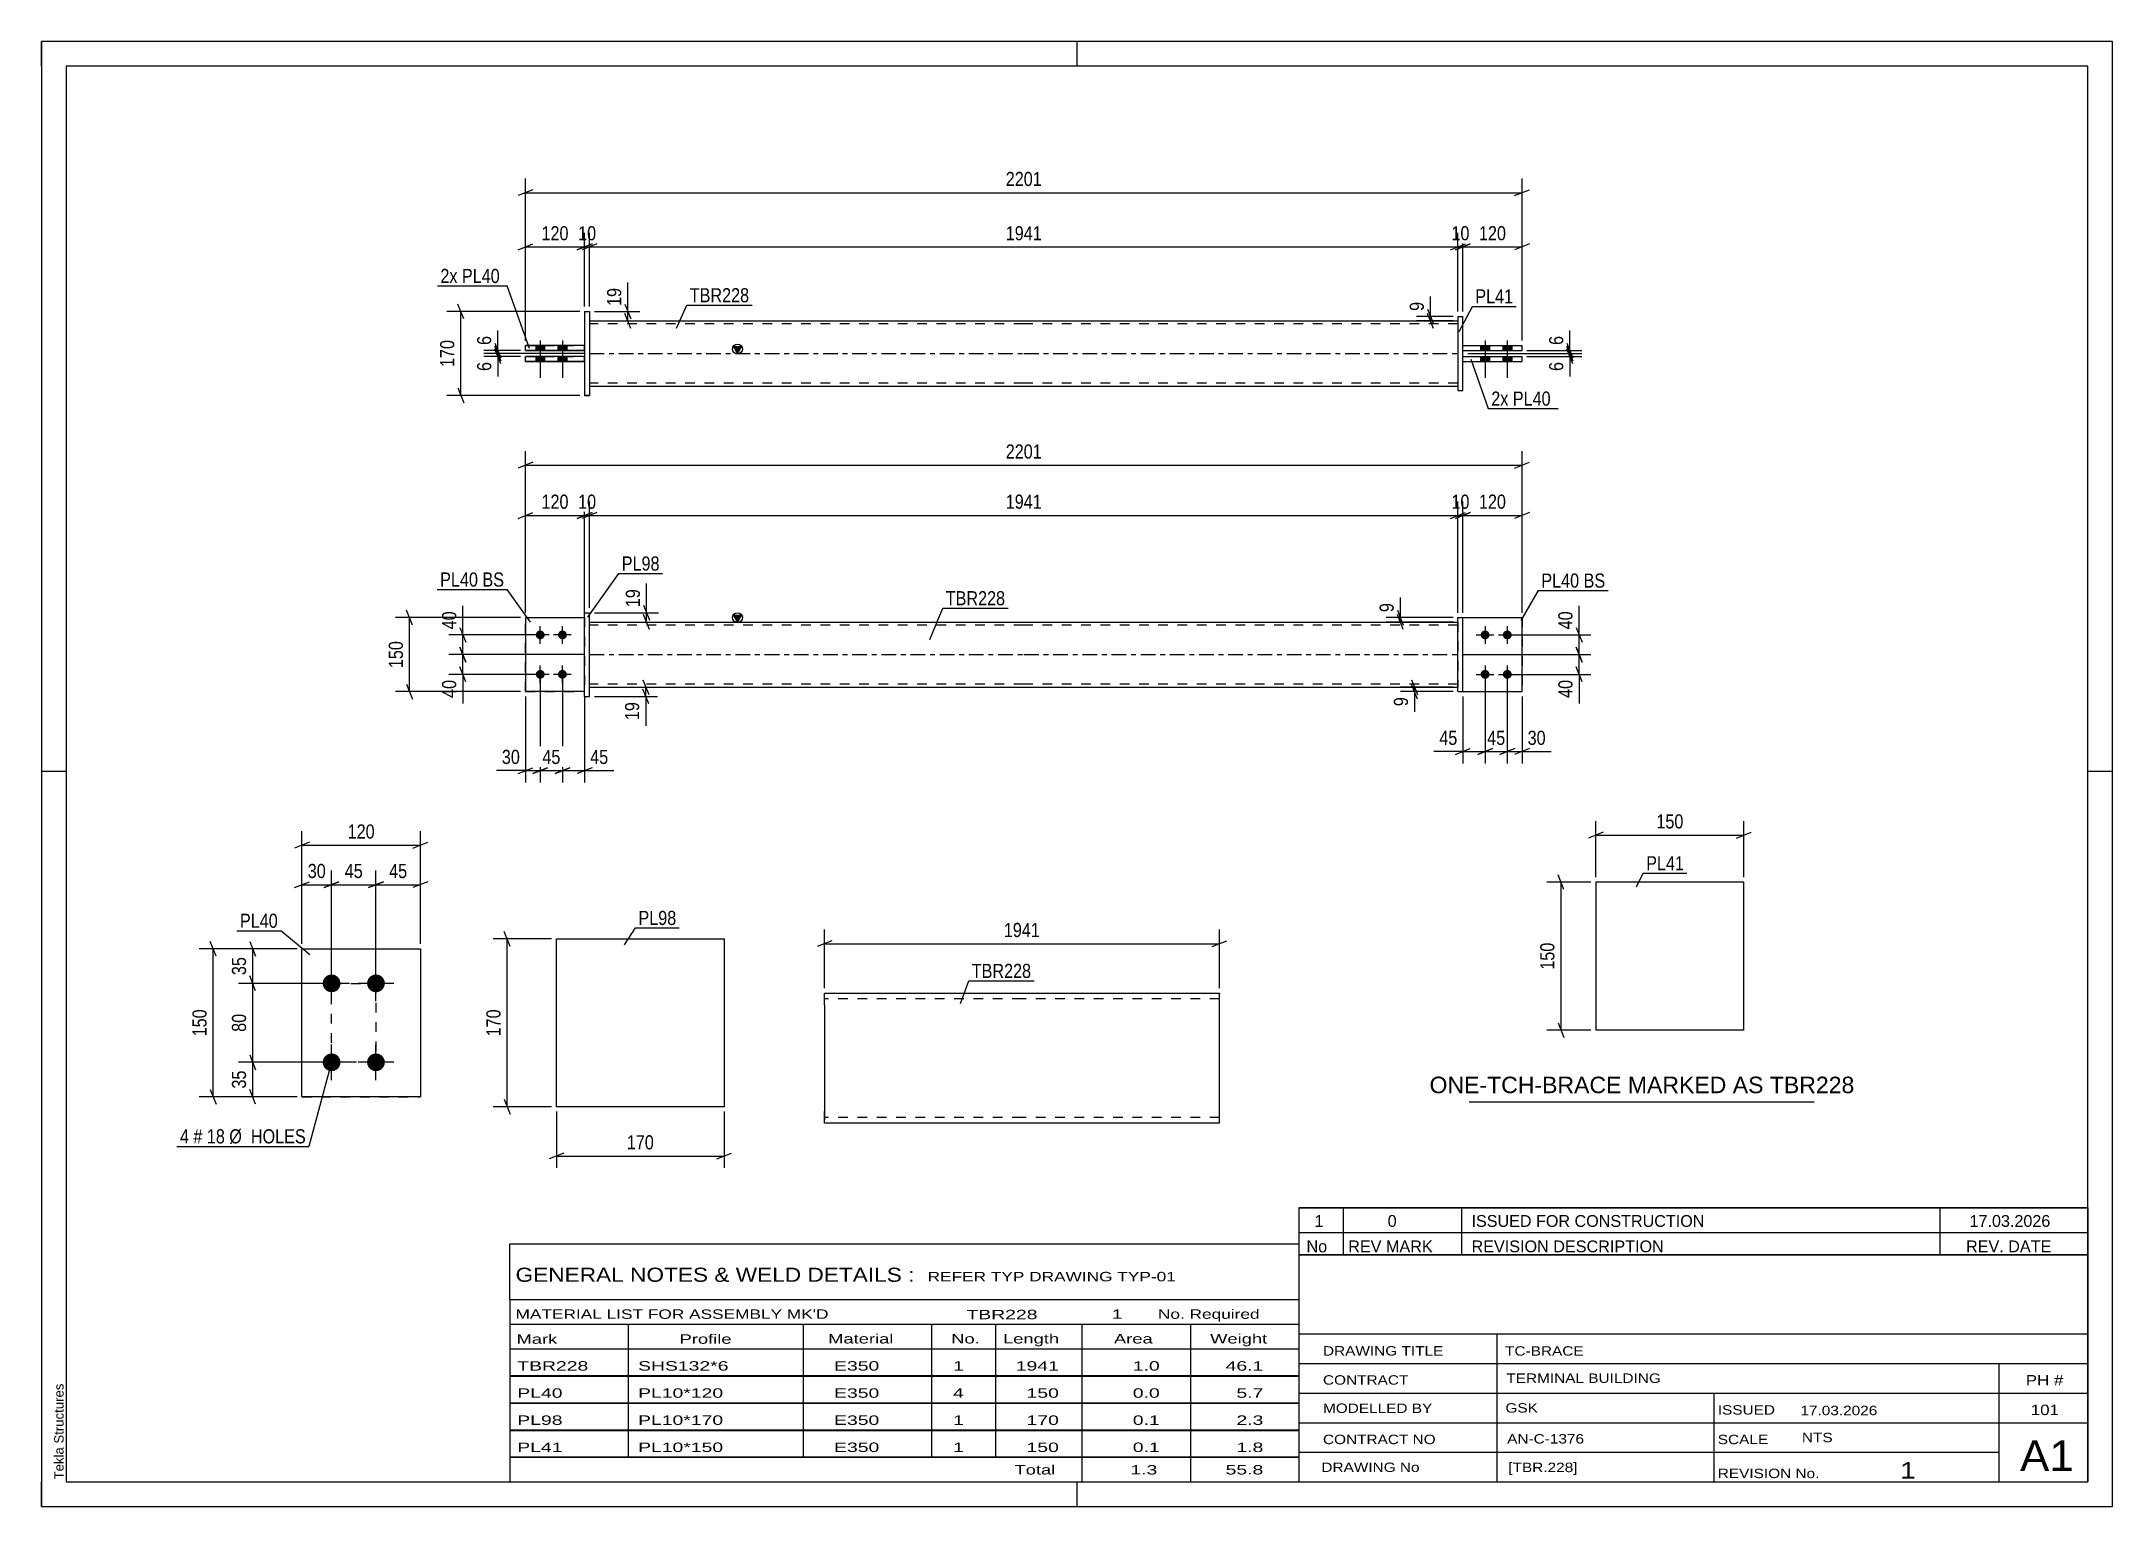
# Paper-space layout 'Layout1' of a CAD drawing. Header units: millimetres. Extents: x 0 to 420, y 0 to 297.
# The model-space entities are those that its viewports show. They can reach past a viewport. Long polylines and large blocks are cut down to what shows.
import ezdxf

# ---------------------------------------------------------------- set-up
doc = ezdxf.new("R2010")
doc.units = ezdxf.units.MM
doc.linetypes.add('DXK_LINE_DOT2', pattern=[3.9198, 1.9599, -1.9599])
doc.linetypes.add('DXK_LINE_DOT3', pattern=[5.9187, 2.979, -0.9799, 0.9799, -0.9799])
doc.layers.add('Viewport layer', color=7, linetype='Continuous', plot=False)
doc.styles.add('Arial', font='ARIAL.TTF', dxfattribs={"height": 0.2})
doc.styles.add('Arial Narrow', font='ARIALN.TTF', dxfattribs={"height": 0.2})

# ---------------------------------------------------------------- blocks, each defined once
blk = doc.blocks.new('Unknown-581592074-1127')
at = {"color": 5, "linetype": 'Continuous'}
for p, q in [((420, 297), (0, 297)), ((0, 297), (0, 0)), ((0, 292), (0, 297)), ((210, 292), (210, 297)), ((420, 0), (420, 297)), ((415, 292), (5, 292)), ((5, 292), (5, 5)), ((415, 5), (415, 292)), ((5, 149), (0, 149)), ((420, 149), (415, 149)), ((0, 0), (0, 5)), ((5, 5), (415, 5)), ((210, 0), (210, 5)), ((0, 0), (420, 0))]:
    blk.add_line(p, q, dxfattribs=at)
at = {"color": 174, "linetype": 'Continuous', "style": 'Arial'}
blk.add_text('Tekla Structures', height=1.9102, rotation=90, dxfattribs=at).set_placement((4.5, 5.5))
blk = doc.blocks.new('Part-581592074-2858 - 2857')
at = {"color": 2, "linetype": 'Continuous'}
for p, q in [((345.23, 126.58), (315.23, 126.58)), ((315.23, 126.58), (315.23, 96.58)), ((345.23, 96.58), (345.23, 126.58)), ((345.23, 96.58), (315.23, 96.58))]:
    blk.add_line(p, q, dxfattribs=at)
blk = doc.blocks.new('Part-581592074-1367 - 1364')
at = {"color": 2, "linetype": 'Continuous'}
for p, q in [((287.25, 180.2), (288.25, 180.2)), ((287.25, 165.2), (287.25, 180.2)), ((288.25, 165.2), (288.25, 180.2)), ((287.25, 165.2), (288.25, 165.2)), ((287.25, 165.2), (288.25, 165.2))]:
    blk.add_line(p, q, dxfattribs=at)
at = {"color": 7, "linetype": 'DXK_LINE_DOT2'}
for p, q in [((287.25, 180.2), (288.25, 180.2)), ((287.25, 165.2), (287.25, 165.2)), ((288.25, 165.2), (288.25, 165.2)), ((288.25, 165.2), (288.25, 165.2))]:
    blk.add_line(p, q, dxfattribs=at)
blk = doc.blocks.new('Part-581592074-1420 - 1364')
at = {"color": 7, "linetype": 'DXK_LINE_DOT2'}
for p, q in [((98.15, 180.2), (110.15, 180.2)), ((98.15, 180.2), (110.15, 180.2)), ((98.15, 165.2), (98.15, 180.2)), ((110.15, 180.2), (110.15, 180.2)), ((110.15, 180.2), (110.15, 165.2)), ((98.15, 165.2), (110.15, 165.2)), ((110.15, 165.2), (98.15, 165.2)), ((98.15, 165.2), (98.15, 165.2))]:
    blk.add_line(p, q, dxfattribs=at)
blk = doc.blocks.new('Bolt-581592074-1378 - 1364')
at = {"linetype": 'Continuous'}
for points in [[(101.15, 175.8), (100.97, 175.82), (100.79, 175.88), (100.63, 175.97), (100.49, 176.1), (100.38, 176.25), (100.3, 176.42), (100.26, 176.6), (100.26, 176.79), (100.3, 176.98), (100.38, 177.15), (100.49, 177.3), (100.63, 177.43), (100.79, 177.52), (100.97, 177.58), (101.15, 177.6), (101.34, 177.58), (101.52, 177.52), (101.68, 177.43), (101.82, 177.3), (101.93, 177.15), (102.01, 176.98), (102.05, 176.79), (102.05, 176.6), (102.01, 176.42), (101.93, 176.25), (101.82, 176.1), (101.68, 175.97), (101.52, 175.88), (101.34, 175.82)], [(105.65, 175.8), (105.47, 175.82), (105.29, 175.88), (105.13, 175.97), (104.99, 176.1), (104.88, 176.25), (104.8, 176.42), (104.76, 176.6), (104.76, 176.79), (104.8, 176.98), (104.88, 177.15), (104.99, 177.3), (105.13, 177.43), (105.29, 177.52), (105.47, 177.58), (105.65, 177.6), (105.84, 177.58), (106.02, 177.52), (106.18, 177.43), (106.32, 177.3), (106.43, 177.15), (106.51, 176.98), (106.55, 176.79), (106.55, 176.6), (106.51, 176.42), (106.43, 176.25), (106.32, 176.1), (106.18, 175.97), (106.02, 175.88), (105.84, 175.82)], [(101.15, 167.8), (100.97, 167.82), (100.79, 167.88), (100.63, 167.97), (100.49, 168.1), (100.38, 168.25), (100.3, 168.42), (100.26, 168.6), (100.26, 168.79), (100.3, 168.98), (100.38, 169.15), (100.49, 169.3), (100.63, 169.43), (100.79, 169.52), (100.97, 169.58), (101.15, 169.6), (101.34, 169.58), (101.52, 169.52), (101.68, 169.43), (101.82, 169.3), (101.93, 169.15), (102.01, 168.98), (102.05, 168.79), (102.05, 168.6), (102.01, 168.42), (101.93, 168.25), (101.82, 168.1), (101.68, 167.97), (101.52, 167.88), (101.34, 167.82)], [(105.65, 167.8), (105.47, 167.82), (105.29, 167.88), (105.13, 167.97), (104.99, 168.1), (104.88, 168.25), (104.8, 168.42), (104.76, 168.6), (104.76, 168.79), (104.8, 168.98), (104.88, 169.15), (104.99, 169.3), (105.13, 169.43), (105.29, 169.52), (105.47, 169.58), (105.65, 169.6), (105.84, 169.58), (106.02, 169.52), (106.18, 169.43), (106.32, 169.3), (106.43, 169.15), (106.51, 168.98), (106.55, 168.79), (106.55, 168.6), (106.51, 168.42), (106.43, 168.25), (106.32, 168.1), (106.18, 167.97), (106.02, 167.88), (105.84, 167.82)]]:
    blk.add_hatch(color=1, dxfattribs=at).paths.add_polyline_path(points)
at = {"color": 1, "linetype": 'Continuous'}
for p, q in [((102.95, 176.7), (99.35, 176.7)), ((101.15, 174.9), (101.15, 178.5)), ((107.45, 176.7), (103.85, 176.7)), ((105.65, 174.9), (105.65, 178.5)), ((102.95, 168.7), (99.35, 168.7)), ((101.15, 166.9), (101.15, 170.5)), ((107.45, 168.7), (103.85, 168.7)), ((105.65, 166.9), (105.65, 170.5))]:
    blk.add_line(p, q, dxfattribs=at)
blk = doc.blocks.new('Bolt-581592074-1379 - 1364')
at = {"linetype": 'Continuous'}
for points in [[(292.75, 177.6), (292.94, 177.58), (293.12, 177.52), (293.28, 177.43), (293.42, 177.3), (293.53, 177.15), (293.61, 176.98), (293.65, 176.79), (293.65, 176.6), (293.61, 176.42), (293.53, 176.25), (293.42, 176.1), (293.28, 175.97), (293.12, 175.88), (292.94, 175.82), (292.75, 175.8), (292.57, 175.82), (292.39, 175.88), (292.23, 175.97), (292.09, 176.1), (291.98, 176.25), (291.9, 176.42), (291.86, 176.6), (291.86, 176.79), (291.9, 176.98), (291.98, 177.15), (292.09, 177.3), (292.23, 177.43), (292.39, 177.52), (292.57, 177.58)], [(297.25, 177.6), (297.44, 177.58), (297.62, 177.52), (297.78, 177.43), (297.92, 177.3), (298.03, 177.15), (298.11, 176.98), (298.15, 176.79), (298.15, 176.6), (298.11, 176.42), (298.03, 176.25), (297.92, 176.1), (297.78, 175.97), (297.62, 175.88), (297.44, 175.82), (297.25, 175.8), (297.07, 175.82), (296.89, 175.88), (296.73, 175.97), (296.59, 176.1), (296.48, 176.25), (296.4, 176.42), (296.36, 176.6), (296.36, 176.79), (296.4, 176.98), (296.48, 177.15), (296.59, 177.3), (296.73, 177.43), (296.89, 177.52), (297.07, 177.58)], [(292.75, 169.6), (292.94, 169.58), (293.12, 169.52), (293.28, 169.43), (293.42, 169.3), (293.53, 169.15), (293.61, 168.98), (293.65, 168.79), (293.65, 168.6), (293.61, 168.42), (293.53, 168.25), (293.42, 168.1), (293.28, 167.97), (293.12, 167.88), (292.94, 167.82), (292.75, 167.8), (292.57, 167.82), (292.39, 167.88), (292.23, 167.97), (292.09, 168.1), (291.98, 168.25), (291.9, 168.42), (291.86, 168.6), (291.86, 168.79), (291.9, 168.98), (291.98, 169.15), (292.09, 169.3), (292.23, 169.43), (292.39, 169.52), (292.57, 169.58)], [(297.25, 169.6), (297.44, 169.58), (297.62, 169.52), (297.78, 169.43), (297.92, 169.3), (298.03, 169.15), (298.11, 168.98), (298.15, 168.79), (298.15, 168.6), (298.11, 168.42), (298.03, 168.25), (297.92, 168.1), (297.78, 167.97), (297.62, 167.88), (297.44, 167.82), (297.25, 167.8), (297.07, 167.82), (296.89, 167.88), (296.73, 167.97), (296.59, 168.1), (296.48, 168.25), (296.4, 168.42), (296.36, 168.6), (296.36, 168.79), (296.4, 168.98), (296.48, 169.15), (296.59, 169.3), (296.73, 169.43), (296.89, 169.52), (297.07, 169.58)]]:
    blk.add_hatch(color=1, dxfattribs=at).paths.add_polyline_path(points)
at = {"color": 1, "linetype": 'Continuous'}
for p, q in [((290.95, 176.7), (294.55, 176.7)), ((292.75, 178.5), (292.75, 174.9)), ((295.45, 176.7), (299.05, 176.7)), ((297.25, 178.5), (297.25, 174.9)), ((290.95, 168.7), (294.55, 168.7)), ((292.75, 170.5), (292.75, 166.9)), ((295.45, 168.7), (299.05, 168.7)), ((297.25, 170.5), (297.25, 166.9))]:
    blk.add_line(p, q, dxfattribs=at)
blk = doc.blocks.new('Part-581592074-1405 - 1364')
at = {"color": 2, "linetype": 'Continuous'}
for p, q in [((110.15, 181.2), (111.15, 181.2)), ((110.15, 164.2), (110.15, 181.2)), ((111.15, 164.2), (111.15, 181.2)), ((110.15, 164.2), (111.15, 164.2)), ((110.15, 164.2), (111.15, 164.2))]:
    blk.add_line(p, q, dxfattribs=at)
at = {"color": 7, "linetype": 'DXK_LINE_DOT2'}
for p, q in [((110.15, 181.2), (111.15, 181.2)), ((110.15, 164.2), (110.15, 164.2)), ((110.15, 164.2), (110.15, 164.2)), ((111.15, 164.2), (111.15, 164.2)), ((111.15, 164.2), (111.15, 164.2))]:
    blk.add_line(p, q, dxfattribs=at)
blk = doc.blocks.new('Part-581592074-1425 - 1364')
at = {"color": 2, "linetype": 'Continuous'}
for p, q in [((98.15, 180.2), (110.15, 180.2)), ((98.15, 180.2), (98.15, 165.2)), ((110.15, 165.2), (98.15, 165.2)), ((98.15, 165.2), (98.15, 165.2))]:
    blk.add_line(p, q, dxfattribs=at)
at = {"color": 7, "linetype": 'DXK_LINE_DOT2'}
for p, q in [((98.15, 180.2), (110.15, 180.2)), ((110.15, 180.2), (110.15, 180.2)), ((110.15, 180.2), (110.15, 165.2)), ((98.15, 165.2), (110.15, 165.2)), ((98.15, 165.2), (98.15, 165.2))]:
    blk.add_line(p, q, dxfattribs=at)
blk = doc.blocks.new('Part-581592074-1440 - 1364')
at = {"linetype": 'Continuous'}
blk.add_hatch(color=2, dxfattribs=at).paths.add_polyline_path([(141.15, 179.3), (140.35, 180.7), (141.95, 180.7)])
at = {"color": 2, "linetype": 'Continuous'}
for p, q in [((141.15, 179.3), (140.35, 180.7)), ((140.35, 180.7), (141.95, 180.7)), ((141.95, 180.7), (141.15, 179.3)), ((111.15, 179.3), (199.15, 179.3)), ((199.25, 179.3), (287.25, 179.3)), ((111.15, 166.1), (199.15, 166.1)), ((199.25, 166.1), (287.25, 166.1))]:
    blk.add_line(p, q, dxfattribs=at)
at = {"color": 7, "linetype": 'DXK_LINE_DOT2'}
for p, q in [((111.15, 166.1), (111.15, 179.3)), ((199.15, 178.7), (111.15, 178.7)), ((287.25, 178.7), (199.25, 178.7)), ((287.25, 179.3), (287.25, 166.1)), ((199.15, 166.7), (111.15, 166.7)), ((287.25, 166.7), (199.25, 166.7))]:
    blk.add_line(p, q, dxfattribs=at)
at = {"color": 7, "linetype": 'DXK_LINE_DOT3'}
for p, q in [((111.15, 172.7), (199.15, 172.7)), ((199.25, 172.7), (287.25, 172.7))]:
    blk.add_line(p, q, dxfattribs=at)
at = {"color": 2, "linetype": 'Continuous'}
blk.add_circle((141.15, 180.2), 1, dxfattribs=at)
blk = doc.blocks.new('Part-581592074-1445 - 1364')
at = {"color": 2, "linetype": 'Continuous'}
for p, q in [((288.25, 180.2), (300.25, 180.2)), ((300.25, 180.2), (300.25, 180.2)), ((300.25, 165.2), (300.25, 180.2)), ((288.25, 165.2), (300.25, 165.2))]:
    blk.add_line(p, q, dxfattribs=at)
at = {"color": 7, "linetype": 'DXK_LINE_DOT2'}
for p, q in [((288.25, 180.2), (300.25, 180.2)), ((288.25, 165.2), (288.25, 180.2)), ((288.25, 165.2), (288.25, 165.2)), ((288.25, 165.2), (300.25, 165.2))]:
    blk.add_line(p, q, dxfattribs=at)
blk = doc.blocks.new('Part-581592074-1450 - 1364')
at = {"color": 7, "linetype": 'DXK_LINE_DOT2'}
for p, q in [((288.25, 180.2), (300.25, 180.2)), ((288.25, 165.2), (288.25, 180.2)), ((288.25, 180.2), (300.25, 180.2)), ((300.25, 180.2), (300.25, 180.2)), ((300.25, 180.2), (300.25, 165.2)), ((288.25, 165.2), (288.25, 165.2)), ((288.25, 165.2), (300.25, 165.2)), ((288.25, 165.2), (300.25, 165.2))]:
    blk.add_line(p, q, dxfattribs=at)
blk = doc.blocks.new('Part-581592074-1793 - 1767')
at = {"color": 2, "linetype": 'Continuous'}
for p, q in [((110.15, 233.15), (98.15, 233.15)), ((98.15, 232.15), (98.15, 233.15)), ((98.15, 232.15), (110.15, 232.15)), ((110.15, 232.14), (98.15, 232.14))]:
    blk.add_line(p, q, dxfattribs=at)
at = {"color": 7, "linetype": 'DXK_LINE_DOT2'}
for p, q in [((98.15, 233.14), (110.15, 233.14)), ((98.15, 232.14), (98.15, 232.15)), ((110.15, 232.14), (110.15, 233.15))]:
    blk.add_line(p, q, dxfattribs=at)
blk = doc.blocks.new('Part-581592074-1778 - 1767')
at = {"color": 2, "linetype": 'Continuous'}
for p, q in [((288.25, 233.15), (300.25, 233.15)), ((288.25, 232.15), (288.25, 233.15)), ((288.25, 232.15), (300.25, 232.15)), ((288.25, 232.14), (300.25, 232.14)), ((300.25, 232.15), (300.25, 233.15))]:
    blk.add_line(p, q, dxfattribs=at)
at = {"color": 7, "linetype": 'DXK_LINE_DOT2'}
for p, q in [((288.25, 233.14), (300.25, 233.14)), ((288.25, 232.14), (288.25, 232.15)), ((300.25, 232.15), (300.25, 232.14)), ((300.25, 232.14), (300.25, 232.15))]:
    blk.add_line(p, q, dxfattribs=at)
blk = doc.blocks.new('Part-581592074-1798 - 1767')
at = {"color": 2, "linetype": 'Continuous'}
for p, q in [((110.15, 235.35), (98.15, 235.35)), ((98.15, 234.35), (98.15, 235.35)), ((98.15, 234.35), (110.15, 234.35)), ((110.15, 234.34), (98.15, 234.34))]:
    blk.add_line(p, q, dxfattribs=at)
at = {"color": 7, "linetype": 'DXK_LINE_DOT2'}
for p, q in [((98.15, 235.34), (110.15, 235.34)), ((110.15, 234.34), (110.15, 235.35)), ((98.15, 234.34), (98.15, 234.35))]:
    blk.add_line(p, q, dxfattribs=at)
blk = doc.blocks.new('Part-581592074-1773 - 1767')
at = {"linetype": 'Continuous'}
blk.add_hatch(color=2, dxfattribs=at).paths.add_polyline_path([(141.15, 233.74), (140.35, 235.14), (141.95, 235.14)])
at = {"color": 2, "linetype": 'Continuous'}
for p, q in [((111.15, 240.34), (199.15, 240.34)), ((199.25, 240.34), (287.25, 240.34)), ((141.15, 233.74), (140.35, 235.14)), ((140.35, 235.14), (141.95, 235.14)), ((141.95, 235.14), (141.15, 233.74)), ((111.15, 227.14), (199.15, 227.14)), ((199.25, 227.14), (287.25, 227.14))]:
    blk.add_line(p, q, dxfattribs=at)
at = {"color": 7, "linetype": 'DXK_LINE_DOT2'}
for p, q in [((111.15, 240.34), (111.15, 227.14)), ((199.15, 239.74), (111.15, 239.74)), ((287.25, 239.74), (199.25, 239.74)), ((287.25, 240.34), (287.25, 227.14)), ((199.15, 227.74), (111.15, 227.74)), ((287.25, 227.74), (199.25, 227.74))]:
    blk.add_line(p, q, dxfattribs=at)
at = {"color": 7, "linetype": 'DXK_LINE_DOT3'}
for p, q in [((111.15, 233.74), (199.15, 233.74)), ((199.25, 233.74), (287.25, 233.74))]:
    blk.add_line(p, q, dxfattribs=at)
at = {"color": 2, "linetype": 'Continuous'}
blk.add_circle((141.15, 234.64), 1, dxfattribs=at)
blk = doc.blocks.new('Part-581592074-1783 - 1767')
at = {"color": 2, "linetype": 'Continuous'}
for p, q in [((288.25, 235.35), (300.25, 235.35)), ((288.25, 234.35), (288.25, 235.35)), ((300.25, 234.35), (300.25, 235.35)), ((288.25, 234.35), (300.25, 234.35)), ((288.25, 234.34), (300.25, 234.34))]:
    blk.add_line(p, q, dxfattribs=at)
at = {"color": 7, "linetype": 'DXK_LINE_DOT2'}
for p, q in [((288.25, 235.34), (300.25, 235.34)), ((288.25, 234.34), (288.25, 234.35)), ((300.25, 234.35), (300.25, 234.34)), ((300.25, 234.34), (300.25, 234.35))]:
    blk.add_line(p, q, dxfattribs=at)
blk = doc.blocks.new('Part-581592074-1799 - 1767')
at = {"color": 2, "linetype": 'Continuous'}
for p, q in [((110.15, 242.25), (111.15, 242.25)), ((110.15, 242.25), (110.15, 225.25)), ((111.15, 242.25), (111.15, 225.25)), ((111.15, 225.25), (110.15, 225.25)), ((110.15, 225.24), (111.15, 225.24))]:
    blk.add_line(p, q, dxfattribs=at)
at = {"color": 7, "linetype": 'DXK_LINE_DOT2'}
for p, q in [((110.15, 242.24), (111.15, 242.24)), ((111.15, 242.24), (111.15, 242.25)), ((110.15, 225.25), (110.15, 225.24)), ((110.15, 225.25), (110.15, 225.24)), ((111.15, 225.25), (111.15, 225.24)), ((111.15, 225.24), (111.15, 225.25))]:
    blk.add_line(p, q, dxfattribs=at)
blk = doc.blocks.new('Part-581592074-1788 - 1767')
at = {"color": 2, "linetype": 'Continuous'}
for p, q in [((287.25, 241.25), (287.25, 226.25)), ((287.25, 241.25), (288.25, 241.25)), ((288.25, 226.25), (288.25, 241.25)), ((287.25, 226.25), (288.25, 226.25)), ((287.25, 226.24), (288.25, 226.24))]:
    blk.add_line(p, q, dxfattribs=at)
at = {"color": 7, "linetype": 'DXK_LINE_DOT2'}
for p, q in [((287.25, 241.24), (287.25, 241.25)), ((287.25, 241.24), (288.25, 241.24)), ((287.25, 226.25), (287.25, 226.24)), ((288.25, 226.24), (288.25, 226.25)), ((288.25, 226.25), (288.25, 226.24))]:
    blk.add_line(p, q, dxfattribs=at)
blk = doc.blocks.new('Bolt-581592074-1800 - 1767')
at = {"linetype": 'Continuous'}
for points in [[(293.65, 235.35), (291.85, 235.35), (291.85, 234.35), (293.65, 234.35)], [(293.65, 235.34), (291.85, 235.34), (291.85, 234.34), (293.65, 234.34)], [(298.15, 235.35), (296.35, 235.35), (296.35, 234.35), (298.15, 234.35)], [(298.15, 235.34), (296.35, 235.34), (296.35, 234.34), (298.15, 234.34)], [(293.65, 233.15), (291.85, 233.15), (291.85, 232.15), (293.65, 232.15)], [(293.65, 233.14), (291.85, 233.14), (291.85, 232.14), (293.65, 232.14)], [(298.15, 233.15), (296.35, 233.15), (296.35, 232.15), (298.15, 232.15)], [(298.15, 233.14), (296.35, 233.14), (296.35, 232.14), (298.15, 232.14)]]:
    blk.add_hatch(color=1, dxfattribs=at).paths.add_polyline_path(points)
at = {"color": 1, "linetype": 'Continuous'}
for p, q in [((291.85, 235.35), (291.85, 234.35)), ((291.85, 235.34), (291.85, 234.34)), ((292.75, 236.35), (292.75, 228.85)), ((292.75, 236.34), (292.75, 228.84)), ((293.65, 235.35), (293.65, 234.35)), ((293.65, 235.34), (293.65, 234.34)), ((296.35, 235.35), (296.35, 234.35)), ((296.35, 235.34), (296.35, 234.34)), ((297.25, 236.35), (297.25, 228.85)), ((297.25, 236.34), (297.25, 228.84)), ((298.15, 235.35), (298.15, 234.35)), ((298.15, 235.34), (298.15, 234.34)), ((291.85, 233.15), (291.85, 232.15)), ((291.85, 233.14), (291.85, 232.14)), ((293.65, 233.15), (293.65, 232.15)), ((293.65, 233.14), (293.65, 232.14)), ((296.35, 233.15), (296.35, 232.15)), ((296.35, 233.14), (296.35, 232.14)), ((298.15, 233.15), (298.15, 232.15)), ((298.15, 233.14), (298.15, 232.14))]:
    blk.add_line(p, q, dxfattribs=at)
blk = doc.blocks.new('Bolt-581592074-1801 - 1767')
at = {"linetype": 'Continuous'}
for points in [[(100.25, 234.35), (102.05, 234.35), (102.05, 235.35), (100.25, 235.35)], [(100.25, 234.34), (102.05, 234.34), (102.05, 235.34), (100.25, 235.34)], [(104.75, 234.35), (106.55, 234.35), (106.55, 235.35), (104.75, 235.35)], [(104.75, 234.34), (106.55, 234.34), (106.55, 235.34), (104.75, 235.34)], [(100.25, 232.15), (102.05, 232.15), (102.05, 233.15), (100.25, 233.15)], [(100.25, 232.14), (102.05, 232.14), (102.05, 233.14), (100.25, 233.14)], [(104.75, 232.15), (106.55, 232.15), (106.55, 233.15), (104.75, 233.15)], [(104.75, 232.14), (106.55, 232.14), (106.55, 233.14), (104.75, 233.14)]]:
    blk.add_hatch(color=1, dxfattribs=at).paths.add_polyline_path(points)
at = {"color": 1, "linetype": 'Continuous'}
for p, q in [((100.25, 235.35), (100.25, 234.35)), ((100.25, 235.34), (100.25, 234.34)), ((101.15, 236.35), (101.15, 228.85)), ((101.15, 236.34), (101.15, 228.84)), ((102.05, 235.35), (102.05, 234.35)), ((102.05, 235.34), (102.05, 234.34)), ((104.75, 235.35), (104.75, 234.35)), ((104.75, 235.34), (104.75, 234.34)), ((105.65, 236.35), (105.65, 228.85)), ((105.65, 236.34), (105.65, 228.84)), ((106.55, 235.35), (106.55, 234.35)), ((106.55, 235.34), (106.55, 234.34)), ((100.25, 233.15), (100.25, 232.15)), ((100.25, 233.14), (100.25, 232.14)), ((102.05, 233.15), (102.05, 232.15)), ((102.05, 233.14), (102.05, 232.14)), ((104.75, 233.15), (104.75, 232.15)), ((104.75, 233.14), (104.75, 232.14)), ((106.55, 233.15), (106.55, 232.15)), ((106.55, 233.14), (106.55, 232.14))]:
    blk.add_line(p, q, dxfattribs=at)
blk = doc.blocks.new('Bolt-581592074-2103 - 2040')
at = {"linetype": 'Continuous'}
for points in [[(58.84, 104.26), (58.47, 104.3), (58.11, 104.41), (57.78, 104.6), (57.5, 104.85), (57.28, 105.16), (57.13, 105.5), (57.05, 105.87), (57.05, 106.25), (57.13, 106.61), (57.28, 106.96), (57.5, 107.26), (57.78, 107.51), (58.11, 107.7), (58.47, 107.82), (58.84, 107.86), (59.21, 107.82), (59.57, 107.7), (59.9, 107.51), (60.18, 107.26), (60.4, 106.96), (60.55, 106.61), (60.63, 106.25), (60.63, 105.87), (60.55, 105.5), (60.4, 105.16), (60.18, 104.85), (59.9, 104.6), (59.57, 104.41), (59.21, 104.3)], [(67.84, 104.26), (67.47, 104.3), (67.11, 104.41), (66.78, 104.6), (66.5, 104.85), (66.28, 105.16), (66.13, 105.5), (66.05, 105.87), (66.05, 106.25), (66.13, 106.61), (66.28, 106.96), (66.5, 107.26), (66.78, 107.51), (67.11, 107.7), (67.47, 107.82), (67.84, 107.86), (68.21, 107.82), (68.57, 107.7), (68.9, 107.51), (69.18, 107.26), (69.4, 106.96), (69.55, 106.61), (69.63, 106.25), (69.63, 105.87), (69.55, 105.5), (69.4, 105.16), (69.18, 104.85), (68.9, 104.6), (68.57, 104.41), (68.21, 104.3)], [(58.84, 88.26), (58.47, 88.3), (58.11, 88.41), (57.78, 88.6), (57.5, 88.85), (57.28, 89.16), (57.13, 89.5), (57.05, 89.87), (57.05, 90.25), (57.13, 90.61), (57.28, 90.96), (57.5, 91.26), (57.78, 91.51), (58.11, 91.7), (58.47, 91.82), (58.84, 91.86), (59.21, 91.82), (59.57, 91.7), (59.9, 91.51), (60.18, 91.26), (60.4, 90.96), (60.55, 90.61), (60.63, 90.25), (60.63, 89.87), (60.55, 89.5), (60.4, 89.16), (60.18, 88.85), (59.9, 88.6), (59.57, 88.41), (59.21, 88.3)], [(67.84, 88.26), (67.47, 88.3), (67.11, 88.41), (66.78, 88.6), (66.5, 88.85), (66.28, 89.16), (66.13, 89.5), (66.05, 89.87), (66.05, 90.25), (66.13, 90.61), (66.28, 90.96), (66.5, 91.26), (66.78, 91.51), (67.11, 91.7), (67.47, 91.82), (67.84, 91.86), (68.21, 91.82), (68.57, 91.7), (68.9, 91.51), (69.18, 91.26), (69.4, 90.96), (69.55, 90.61), (69.63, 90.25), (69.63, 89.87), (69.55, 89.5), (69.4, 89.16), (69.18, 88.85), (68.9, 88.6), (68.57, 88.41), (68.21, 88.3)]]:
    blk.add_hatch(color=1, dxfattribs=at).paths.add_polyline_path(points)
at = {"color": 1, "linetype": 'Continuous'}
for p, q in [((58.84, 102.46), (58.84, 109.66)), ((67.84, 102.46), (67.84, 109.66)), ((62.44, 106.06), (55.24, 106.06)), ((71.44, 106.06), (64.24, 106.06)), ((58.84, 86.46), (58.84, 93.66)), ((67.84, 86.46), (67.84, 93.66)), ((62.44, 90.06), (55.24, 90.06)), ((71.44, 90.06), (64.24, 90.06))]:
    blk.add_line(p, q, dxfattribs=at)
blk = doc.blocks.new('Part-581592074-2108 - 2040')
at = {"color": 2, "linetype": 'Continuous'}
for p, q in [((52.84, 113.06), (76.84, 113.06)), ((52.84, 83.06), (52.84, 113.06)), ((76.84, 113.06), (76.84, 113.06)), ((76.84, 113.06), (76.84, 83.06)), ((76.84, 83.06), (52.84, 83.06)), ((52.84, 83.06), (52.84, 83.06))]:
    blk.add_line(p, q, dxfattribs=at)
at = {"color": 7, "linetype": 'DXK_LINE_DOT2'}
for p, q in [((52.84, 113.06), (76.84, 113.06)), ((52.84, 83.06), (76.84, 83.06)), ((52.84, 83.06), (52.84, 83.06))]:
    blk.add_line(p, q, dxfattribs=at)
blk = doc.blocks.new('Part-581592074-2231 - 2225')
at = {"color": 2, "linetype": 'Continuous'}
for p, q in [((104.45, 115.06), (138.45, 115.06)), ((104.45, 81.06), (104.45, 115.06)), ((138.45, 115.06), (138.45, 81.06)), ((138.45, 81.06), (104.45, 81.06))]:
    blk.add_line(p, q, dxfattribs=at)
blk = doc.blocks.new('Part-581592074-2256 - 2248')
at = {"color": 2, "linetype": 'Continuous'}
for p, q in [((158.78, 101.7), (158.78, 104.1)), ((158.78, 104.1), (198.78, 104.1)), ((158.78, 101.7), (158.78, 80.1)), ((198.88, 104.1), (238.88, 104.1)), ((238.88, 104.1), (238.88, 103.91)), ((238.88, 77.7), (238.88, 103.91)), ((158.78, 77.88), (158.78, 80.1)), ((158.78, 77.7), (158.78, 77.88)), ((198.78, 77.7), (158.78, 77.7)), ((238.88, 77.7), (198.88, 77.7))]:
    blk.add_line(p, q, dxfattribs=at)
at = {"color": 7, "linetype": 'DXK_LINE_DOT2'}
for p, q in [((198.78, 102.9), (158.78, 102.9)), ((238.88, 102.9), (198.88, 102.9)), ((158.78, 80.1), (158.78, 78.4)), ((158.78, 78.9), (158.78, 78.99)), ((198.78, 78.9), (158.78, 78.9)), ((238.88, 78.9), (198.88, 78.9)), ((238.88, 78.99), (238.88, 79.18)), ((238.88, 78.9), (238.88, 78.99))]:
    blk.add_line(p, q, dxfattribs=at)
blk = doc.blocks.new('Rectangle-581592074-2210 - 2040')
at = {"color": 1, "linetype": 'DXK_LINE_DOT2'}
blk.add_lwpolyline([(58.84, 106.06), (67.84, 106.06), (67.84, 90.06), (58.84, 90.06), (58.84, 106.06)], close=True, dxfattribs=at)
blk = doc.blocks.new('StraightDimension-581592074-2866 - 2857')
at = {"color": 7, "linetype": 'Continuous'}
for p, q in [((315.23, 127.58), (315.23, 138.96)), ((345.23, 127.58), (345.23, 138.96)), ((316.73, 136.71), (313.73, 135.51)), ((315.23, 136.11), (345.23, 136.11)), ((343.73, 135.51), (346.73, 136.71))]:
    blk.add_line(p, q, dxfattribs=at)
at = {"color": 0}
blk.add_wipeout([(333.57, 136.86), (333.57, 141.06), (326.89, 141.06), (326.89, 136.86)], dxfattribs=at)
at = {"color": 3, "style": 'Arial Narrow'}
blk.add_text('150', height=2.863, dxfattribs=at).set_placement((327.49, 137.46))
blk = doc.blocks.new('StraightDimension-581592074-2944 - 2857')
at = {"color": 7, "linetype": 'Continuous'}
for p, q in [((314.23, 126.58), (305.3, 126.58)), ((308.75, 125.08), (307.55, 128.08)), ((308.15, 96.58), (308.15, 126.58)), ((307.55, 98.08), (308.75, 95.08)), ((314.23, 96.58), (305.3, 96.58))]:
    blk.add_line(p, q, dxfattribs=at)
at = {"color": 0}
blk.add_wipeout([(307.4, 114.92), (303.2, 114.92), (303.2, 108.23), (307.4, 108.23)], dxfattribs=at)
at = {"color": 3, "style": 'Arial Narrow'}
blk.add_text('150', height=2.863, rotation=90.0002, dxfattribs=at).set_placement((306.8, 108.83))
blk = doc.blocks.new('StraightDimension-581592074-1609 - 1364')
at = {"color": 7, "linetype": 'Continuous'}
for p, q in [((110.15, 172.7), (82.61, 172.7)), ((84.86, 174.2), (86.06, 171.2)), ((85.46, 168.7), (85.46, 172.7)), ((100.15, 168.7), (82.61, 168.7)), ((86.06, 167.2), (84.86, 170.2))]:
    blk.add_line(p, q, dxfattribs=at)
at = {"color": 0}
blk.add_wipeout([(84.71, 168.17), (80.51, 168.17), (80.51, 163.32), (84.71, 163.32)], dxfattribs=at)
at = {"color": 7, "linetype": 'Continuous'}
blk.add_line((85.46, 168.7), (85.46, 162.79), dxfattribs=at)
blk.add_line((85.46, 168.7), (85.46, 162.79), dxfattribs=at)
at = {"color": 3, "style": 'Arial Narrow'}
blk.add_text('40', height=2.863, rotation=90.0002, dxfattribs=at).set_placement((84.11, 163.92))
blk = doc.blocks.new('StraightDimension-581592074-1665 - 1364')
at = {"color": 7, "linetype": 'Continuous'}
for p, q in [((292.75, 167.7), (292.75, 150.65)), ((297.26, 167.7), (297.26, 150.65)), ((291.25, 152.45), (294.25, 153.65)), ((292.75, 153.05), (297.26, 153.05)), ((298.76, 153.65), (295.76, 152.45))]:
    blk.add_line(p, q, dxfattribs=at)
at = {"color": 0}
blk.add_wipeout([(297.43, 153.8), (297.43, 158), (292.58, 158), (292.58, 153.8)], dxfattribs=at)
at = {"color": 3, "style": 'Arial Narrow'}
blk.add_text('45', height=2.863, dxfattribs=at).set_placement((293.18, 154.4))
blk = doc.blocks.new('StraightDimension-581592074-1505 - 1364')
at = {"color": 7, "linetype": 'Continuous'}
for p, q in [((287.25, 181.2), (287.25, 203.77)), ((288.25, 181.2), (288.25, 203.77)), ((285.75, 200.32), (288.75, 201.52)), ((289.75, 201.52), (286.75, 200.32)), ((287.25, 200.92), (288.25, 200.92))]:
    blk.add_line(p, q, dxfattribs=at)
at = {"color": 0}
blk.add_wipeout([(290.18, 201.67), (290.18, 205.87), (285.33, 205.87), (285.33, 201.67)], dxfattribs=at)
at = {"color": 3, "style": 'Arial Narrow'}
blk.add_text('10', height=2.863, dxfattribs=at).set_placement((285.93, 202.27))
blk = doc.blocks.new('StraightDimension-581592074-1703 - 1364')
at = {"color": 7, "linetype": 'Continuous'}
for p, q in [((298.26, 176.7), (314.22, 176.7)), ((311.22, 178.2), (312.42, 175.2)), ((311.82, 172.7), (311.82, 176.7)), ((288.25, 172.7), (314.22, 172.7)), ((312.42, 171.2), (311.22, 174.2))]:
    blk.add_line(p, q, dxfattribs=at)
at = {"color": 0}
blk.add_wipeout([(311.07, 182.08), (306.87, 182.08), (306.87, 177.22), (311.07, 177.22)], dxfattribs=at)
at = {"color": 7, "linetype": 'Continuous'}
blk.add_line((311.82, 176.7), (311.82, 182.6), dxfattribs=at)
blk.add_line((311.82, 176.7), (311.82, 182.6), dxfattribs=at)
at = {"color": 3, "style": 'Arial Narrow'}
blk.add_text('40', height=2.863, rotation=90.0002, dxfattribs=at).set_placement((310.47, 177.82))
blk = doc.blocks.new('StraightDimension-581592074-1600 - 1364')
at = {"color": 7, "linetype": 'Continuous'}
for p, q in [((112.15, 181.2), (125.11, 181.2)), ((122.11, 182.7), (123.31, 179.7)), ((123.31, 177.8), (122.11, 180.8)), ((122.71, 179.3), (122.71, 181.2)), ((112.15, 179.3), (125.11, 179.3))]:
    blk.add_line(p, q, dxfattribs=at)
at = {"color": 0}
blk.add_wipeout([(121.96, 186.58), (117.76, 186.58), (117.76, 181.72), (121.96, 181.72)], dxfattribs=at)
at = {"color": 7, "linetype": 'Continuous'}
blk.add_line((122.71, 181.2), (122.71, 187.11), dxfattribs=at)
blk.add_line((122.71, 181.2), (122.71, 187.11), dxfattribs=at)
at = {"color": 3, "style": 'Arial Narrow'}
blk.add_text('19', height=2.863, rotation=90.0002, dxfattribs=at).set_placement((121.36, 182.32))
blk = doc.blocks.new('StraightDimension-581592074-1649 - 1364')
at = {"color": 7, "linetype": 'Continuous'}
for p, q in [((288.25, 164.2), (288.25, 150.65)), ((292.75, 167.7), (292.75, 150.65)), ((286.75, 152.45), (289.75, 153.65)), ((288.25, 153.05), (292.75, 153.05)), ((294.25, 153.65), (291.25, 152.45))]:
    blk.add_line(p, q, dxfattribs=at)
at = {"color": 0}
blk.add_wipeout([(287.73, 153.8), (287.73, 158), (282.87, 158), (282.87, 153.8)], dxfattribs=at)
at = {"color": 7, "linetype": 'Continuous'}
blk.add_line((288.25, 153.05), (282.35, 153.05), dxfattribs=at)
blk.add_line((288.25, 153.05), (282.35, 153.05), dxfattribs=at)
at = {"color": 3, "style": 'Arial Narrow'}
blk.add_text('45', height=2.863, dxfattribs=at).set_placement((283.47, 154.4))
blk = doc.blocks.new('StraightDimension-581592074-1560 - 1364')
at = {"color": 7, "linetype": 'Continuous'}
for p, q in [((98.15, 164.2), (98.15, 146.78)), ((101.15, 167.7), (101.15, 146.78)), ((96.65, 148.58), (99.65, 149.78)), ((98.15, 149.18), (101.15, 149.18)), ((102.65, 149.78), (99.65, 148.58))]:
    blk.add_line(p, q, dxfattribs=at)
at = {"color": 0}
blk.add_wipeout([(97.63, 149.93), (97.63, 154.13), (92.77, 154.13), (92.77, 149.93)], dxfattribs=at)
at = {"color": 7, "linetype": 'Continuous'}
blk.add_line((98.15, 149.18), (92.25, 149.18), dxfattribs=at)
blk.add_line((98.15, 149.18), (92.25, 149.18), dxfattribs=at)
at = {"color": 3, "style": 'Arial Narrow'}
blk.add_text('30', height=2.863, dxfattribs=at).set_placement((93.37, 150.53))
blk = doc.blocks.new('StraightDimension-581592074-1452 - 1364')
at = {"color": 7, "linetype": 'Continuous'}
for p, q in [((98.15, 181.2), (98.15, 203.77)), ((110.15, 181.2), (110.15, 203.77)), ((96.65, 200.32), (99.65, 201.52)), ((98.15, 200.92), (110.15, 200.92)), ((111.65, 201.52), (108.65, 200.32))]:
    blk.add_line(p, q, dxfattribs=at)
at = {"color": 0}
blk.add_wipeout([(107.5, 201.67), (107.5, 205.87), (100.81, 205.87), (100.81, 201.67)], dxfattribs=at)
at = {"color": 3, "style": 'Arial Narrow'}
blk.add_text('120', height=2.863, dxfattribs=at).set_placement((101.41, 202.27))
blk = doc.blocks.new('StraightDimension-581592074-1730 - 1364')
at = {"color": 7, "linetype": 'Continuous'}
for p, q in [((274.97, 181.7), (276.17, 178.7)), ((276.17, 177.8), (274.97, 180.8)), ((286.25, 180.2), (272.72, 180.2)), ((286.25, 179.3), (272.72, 179.3)), ((275.57, 179.3), (275.57, 180.2))]:
    blk.add_line(p, q, dxfattribs=at)
at = {"color": 0}
blk.add_wipeout([(274.82, 183.75), (270.62, 183.75), (270.62, 180.72), (274.82, 180.72)], dxfattribs=at)
at = {"color": 7, "linetype": 'Continuous'}
blk.add_line((275.57, 180.2), (275.57, 184.28), dxfattribs=at)
blk.add_line((275.57, 180.2), (275.57, 184.28), dxfattribs=at)
at = {"color": 3, "style": 'Arial Narrow'}
blk.add_text('9', height=2.86, rotation=90.0002, dxfattribs=at).set_placement((274.22, 181.32))
blk = doc.blocks.new('StraightDimension-581592074-1479 - 1364')
at = {"color": 7, "linetype": 'Continuous'}
for p, q in [((110.15, 181.2), (110.15, 203.77)), ((111.15, 182.2), (111.15, 203.77)), ((108.65, 200.32), (111.65, 201.52)), ((112.65, 201.52), (109.65, 200.32)), ((110.15, 200.92), (111.15, 200.92))]:
    blk.add_line(p, q, dxfattribs=at)
at = {"color": 0}
blk.add_wipeout([(113.08, 201.67), (113.08, 205.87), (108.23, 205.87), (108.23, 201.67)], dxfattribs=at)
at = {"color": 3, "style": 'Arial Narrow'}
blk.add_text('10', height=2.863, dxfattribs=at).set_placement((108.83, 202.27))
blk = doc.blocks.new('StraightDimension-581592074-1577 - 1364')
at = {"color": 7, "linetype": 'Continuous'}
for p, q in [((105.66, 167.7), (105.66, 146.78)), ((110.15, 164.2), (110.15, 146.78)), ((104.16, 148.58), (107.16, 149.78)), ((105.66, 149.18), (110.15, 149.18)), ((111.65, 149.78), (108.65, 148.58))]:
    blk.add_line(p, q, dxfattribs=at)
at = {"color": 0}
blk.add_wipeout([(115.54, 149.93), (115.54, 154.13), (110.68, 154.13), (110.68, 149.93)], dxfattribs=at)
at = {"color": 7, "linetype": 'Continuous'}
blk.add_line((110.15, 149.18), (116.06, 149.18), dxfattribs=at)
blk.add_line((110.15, 149.18), (116.06, 149.18), dxfattribs=at)
at = {"color": 3, "style": 'Arial Narrow'}
blk.add_text('45', height=2.863, dxfattribs=at).set_placement((111.28, 150.53))
blk = doc.blocks.new('StraightDimension-581592074-1496 - 1364')
at = {"color": 7, "linetype": 'Continuous'}
for p, q in [((111.15, 182.2), (111.15, 203.77)), ((287.25, 181.2), (287.25, 203.77)), ((112.65, 201.52), (109.65, 200.32)), ((111.15, 200.92), (287.25, 200.92)), ((285.75, 200.32), (288.75, 201.52))]:
    blk.add_line(p, q, dxfattribs=at)
at = {"color": 0}
blk.add_wipeout([(203.46, 201.67), (203.46, 205.87), (194.95, 205.87), (194.95, 201.67)], dxfattribs=at)
at = {"color": 3, "style": 'Arial Narrow'}
blk.add_text('1941', height=2.863, dxfattribs=at).set_placement((195.55, 202.27))
blk = doc.blocks.new('StraightDimension-581592074-1523 - 1364')
at = {"color": 7, "linetype": 'Continuous'}
for p, q in [((288.25, 181.2), (288.25, 203.77)), ((300.25, 181.2), (300.25, 203.77)), ((286.75, 200.32), (289.75, 201.52)), ((288.25, 200.92), (300.25, 200.92)), ((301.75, 201.52), (298.75, 200.32))]:
    blk.add_line(p, q, dxfattribs=at)
at = {"color": 0}
blk.add_wipeout([(297.6, 201.67), (297.6, 205.87), (290.91, 205.87), (290.91, 201.67)], dxfattribs=at)
at = {"color": 3, "style": 'Arial Narrow'}
blk.add_text('120', height=2.863, dxfattribs=at).set_placement((291.51, 202.27))
blk = doc.blocks.new('StraightDimension-581592074-1546 - 1364')
at = {"color": 7, "linetype": 'Continuous'}
for p, q in [((99.65, 211.69), (96.65, 210.49)), ((98.15, 181.2), (98.15, 213.94)), ((98.15, 211.09), (300.25, 211.09)), ((298.75, 210.49), (301.75, 211.69)), ((300.25, 181.2), (300.25, 213.94))]:
    blk.add_line(p, q, dxfattribs=at)
at = {"color": 0}
blk.add_wipeout([(203.46, 211.84), (203.46, 216.04), (194.95, 216.04), (194.95, 211.84)], dxfattribs=at)
at = {"color": 3, "style": 'Arial Narrow'}
blk.add_text('2201', height=2.863, dxfattribs=at).set_placement((195.55, 212.44))
blk = doc.blocks.new('StraightDimension-581592074-1570 - 1364')
at = {"color": 7, "linetype": 'Continuous'}
for p, q in [((101.15, 167.7), (101.15, 146.78)), ((105.66, 167.7), (105.66, 146.78)), ((99.65, 148.58), (102.65, 149.78)), ((101.15, 149.18), (105.66, 149.18)), ((107.16, 149.78), (104.16, 148.58))]:
    blk.add_line(p, q, dxfattribs=at)
at = {"color": 0}
blk.add_wipeout([(105.83, 149.93), (105.83, 154.13), (100.98, 154.13), (100.98, 149.93)], dxfattribs=at)
at = {"color": 3, "style": 'Arial Narrow'}
blk.add_text('45', height=2.863, dxfattribs=at).set_placement((101.58, 150.53))
blk = doc.blocks.new('StraightDimension-581592074-1591 - 1364')
at = {"color": 7, "linetype": 'Continuous'}
for p, q in [((112.15, 166.1), (124.96, 166.1)), ((112.15, 164.2), (124.96, 164.2)), ((121.96, 167.6), (123.16, 164.6)), ((123.16, 162.7), (121.96, 165.7)), ((122.56, 164.2), (122.56, 166.1))]:
    blk.add_line(p, q, dxfattribs=at)
at = {"color": 0}
blk.add_wipeout([(121.81, 163.67), (117.61, 163.67), (117.61, 158.82), (121.81, 158.82)], dxfattribs=at)
at = {"color": 7, "linetype": 'Continuous'}
blk.add_line((122.56, 164.2), (122.56, 158.29), dxfattribs=at)
blk.add_line((122.56, 164.2), (122.56, 158.29), dxfattribs=at)
at = {"color": 3, "style": 'Arial Narrow'}
blk.add_text('19', height=2.863, rotation=90.0002, dxfattribs=at).set_placement((121.21, 159.42))
blk = doc.blocks.new('StraightDimension-581592074-1626 - 1364')
at = {"color": 7, "linetype": 'Continuous'}
for p, q in [((100.15, 176.7), (82.61, 176.7)), ((84.86, 178.2), (86.06, 175.2)), ((85.46, 172.7), (85.46, 176.7)), ((110.15, 172.7), (82.61, 172.7)), ((86.06, 171.2), (84.86, 174.2))]:
    blk.add_line(p, q, dxfattribs=at)
at = {"color": 0}
blk.add_wipeout([(84.71, 182.08), (80.51, 182.08), (80.51, 177.22), (84.71, 177.22)], dxfattribs=at)
at = {"color": 7, "linetype": 'Continuous'}
blk.add_line((85.46, 176.7), (85.46, 182.6), dxfattribs=at)
blk.add_line((85.46, 176.7), (85.46, 182.6), dxfattribs=at)
at = {"color": 3, "style": 'Arial Narrow'}
blk.add_text('40', height=2.863, rotation=90.0002, dxfattribs=at).set_placement((84.11, 177.82))
blk = doc.blocks.new('StraightDimension-581592074-1640 - 1364')
at = {"color": 7, "linetype": 'Continuous'}
for p, q in [((286.25, 166.1), (275.61, 166.1)), ((286.25, 165.2), (275.61, 165.2)), ((277.86, 167.6), (279.06, 164.6)), ((279.06, 163.7), (277.86, 166.7)), ((278.46, 165.2), (278.46, 166.1))]:
    blk.add_line(p, q, dxfattribs=at)
at = {"color": 0}
blk.add_wipeout([(277.71, 164.67), (273.51, 164.67), (273.51, 161.65), (277.71, 161.65)], dxfattribs=at)
at = {"color": 7, "linetype": 'Continuous'}
blk.add_line((278.46, 165.2), (278.46, 161.12), dxfattribs=at)
blk.add_line((278.46, 165.2), (278.46, 161.12), dxfattribs=at)
at = {"color": 3, "style": 'Arial Narrow'}
blk.add_text('9', height=2.86, rotation=90.0002, dxfattribs=at).set_placement((277.11, 162.25))
blk = doc.blocks.new('StraightDimension-581592074-1675 - 1364')
at = {"color": 7, "linetype": 'Continuous'}
for p, q in [((297.26, 167.7), (297.26, 150.65)), ((300.25, 164.2), (300.25, 150.65)), ((295.76, 152.45), (298.75, 153.65)), ((297.26, 153.05), (300.25, 153.05)), ((301.75, 153.65), (298.75, 152.45))]:
    blk.add_line(p, q, dxfattribs=at)
at = {"color": 0}
blk.add_wipeout([(305.64, 153.8), (305.64, 158), (300.78, 158), (300.78, 153.8)], dxfattribs=at)
at = {"color": 7, "linetype": 'Continuous'}
blk.add_line((300.25, 153.05), (306.16, 153.05), dxfattribs=at)
blk.add_line((300.25, 153.05), (306.16, 153.05), dxfattribs=at)
at = {"color": 3, "style": 'Arial Narrow'}
blk.add_text('30', height=2.863, dxfattribs=at).set_placement((301.38, 154.4))
blk = doc.blocks.new('StraightDimension-581592074-1689 - 1364')
at = {"color": 7, "linetype": 'Continuous'}
for p, q in [((75.25, 178.7), (74.05, 181.7)), ((97.15, 180.2), (71.8, 180.2)), ((74.65, 165.2), (74.65, 180.2)), ((97.15, 165.2), (71.8, 165.2)), ((74.05, 166.7), (75.25, 163.7))]:
    blk.add_line(p, q, dxfattribs=at)
at = {"color": 0}
blk.add_wipeout([(73.9, 176.04), (69.7, 176.04), (69.7, 169.36), (73.9, 169.36)], dxfattribs=at)
at = {"color": 3, "style": 'Arial Narrow'}
blk.add_text('150', height=2.863, rotation=90.0002, dxfattribs=at).set_placement((73.3, 169.96))
blk = doc.blocks.new('StraightDimension-581592074-1716 - 1364')
at = {"color": 7, "linetype": 'Continuous'}
for p, q in [((288.25, 172.7), (314.22, 172.7)), ((311.22, 174.2), (312.42, 171.2)), ((311.82, 168.7), (311.82, 172.7)), ((298.26, 168.7), (314.22, 168.7)), ((312.42, 167.2), (311.22, 170.2))]:
    blk.add_line(p, q, dxfattribs=at)
at = {"color": 0}
blk.add_wipeout([(311.07, 168.17), (306.87, 168.17), (306.87, 163.32), (311.07, 163.32)], dxfattribs=at)
at = {"color": 7, "linetype": 'Continuous'}
blk.add_line((311.82, 168.7), (311.82, 162.79), dxfattribs=at)
blk.add_line((311.82, 168.7), (311.82, 162.79), dxfattribs=at)
at = {"color": 3, "style": 'Arial Narrow'}
blk.add_text('40', height=2.863, rotation=90.0002, dxfattribs=at).set_placement((310.47, 163.92))
blk = doc.blocks.new('StraightDimension-581592074-1890 - 1767')
at = {"color": 7, "linetype": 'Continuous'}
for p, q in [((288.25, 242.24), (288.25, 258.19)), ((300.25, 236.35), (300.25, 258.19)), ((286.75, 254.74), (289.75, 255.94)), ((288.25, 255.34), (300.25, 255.34)), ((301.75, 255.94), (298.75, 254.74))]:
    blk.add_line(p, q, dxfattribs=at)
at = {"color": 0}
blk.add_wipeout([(297.6, 256.09), (297.6, 260.29), (290.91, 260.29), (290.91, 256.09)], dxfattribs=at)
at = {"color": 3, "style": 'Arial Narrow'}
blk.add_text('120', height=2.863, dxfattribs=at).set_placement((291.51, 256.69))
blk = doc.blocks.new('StraightDimension-581592074-1851 - 1767')
at = {"color": 7, "linetype": 'Continuous'}
for p, q in [((91.96, 235.84), (93.16, 232.84)), ((93.16, 232.24), (91.96, 235.24)), ((97.15, 234.34), (89.71, 234.34)), ((110.15, 233.74), (89.71, 233.74)), ((92.56, 233.74), (92.56, 234.34))]:
    blk.add_line(p, q, dxfattribs=at)
at = {"color": 0}
blk.add_wipeout([(91.81, 237.9), (87.61, 237.9), (87.61, 234.87), (91.81, 234.87)], dxfattribs=at)
at = {"color": 7, "linetype": 'Continuous'}
blk.add_line((92.56, 234.34), (92.56, 238.42), dxfattribs=at)
blk.add_line((92.56, 234.34), (92.56, 238.42), dxfattribs=at)
at = {"color": 3, "style": 'Arial Narrow'}
blk.add_text('6', height=2.86, rotation=90.0002, dxfattribs=at).set_placement((91.21, 235.47))
blk = doc.blocks.new('StraightDimension-581592074-1930 - 1767')
at = {"color": 7, "linetype": 'Continuous'}
for p, q in [((110.15, 243.25), (110.15, 258.19)), ((111.15, 243.25), (111.15, 258.19)), ((108.65, 254.74), (111.65, 255.94)), ((112.65, 255.94), (109.65, 254.74)), ((110.15, 255.34), (111.15, 255.34))]:
    blk.add_line(p, q, dxfattribs=at)
at = {"color": 0}
blk.add_wipeout([(113.08, 256.09), (113.08, 260.29), (108.23, 260.29), (108.23, 256.09)], dxfattribs=at)
at = {"color": 3, "style": 'Arial Narrow'}
blk.add_text('10', height=2.863, dxfattribs=at).set_placement((108.83, 256.69))
blk = doc.blocks.new('StraightDimension-581592074-1805 - 1767')
at = {"color": 7, "linetype": 'Continuous'}
for p, q in [((286.25, 241.24), (278.83, 241.24)), ((286.25, 240.34), (278.83, 240.34)), ((281.08, 242.74), (282.28, 239.74)), ((282.28, 238.84), (281.08, 241.84)), ((281.68, 240.34), (281.68, 241.24))]:
    blk.add_line(p, q, dxfattribs=at)
at = {"color": 0}
blk.add_wipeout([(280.93, 244.8), (276.73, 244.8), (276.73, 241.77), (280.93, 241.77)], dxfattribs=at)
at = {"color": 7, "linetype": 'Continuous'}
blk.add_line((281.68, 241.24), (281.68, 245.32), dxfattribs=at)
blk.add_line((281.68, 241.24), (281.68, 245.32), dxfattribs=at)
at = {"color": 3, "style": 'Arial Narrow'}
blk.add_text('9', height=2.86, rotation=90.0002, dxfattribs=at).set_placement((280.33, 242.37))
blk = doc.blocks.new('StraightDimension-581592074-1816 - 1767')
at = {"color": 7, "linetype": 'Continuous'}
for p, q in [((309.35, 235.85), (310.55, 232.85)), ((310.55, 232.24), (309.35, 235.24)), ((289.25, 233.74), (312.35, 233.74)), ((301.25, 234.35), (312.35, 234.35)), ((309.95, 233.74), (309.95, 234.35))]:
    blk.add_line(p, q, dxfattribs=at)
at = {"color": 0}
blk.add_wipeout([(309.2, 237.9), (305, 237.9), (305, 234.87), (309.2, 234.87)], dxfattribs=at)
at = {"color": 7, "linetype": 'Continuous'}
blk.add_line((309.95, 234.35), (309.95, 238.42), dxfattribs=at)
blk.add_line((309.95, 234.35), (309.95, 238.42), dxfattribs=at)
at = {"color": 3, "style": 'Arial Narrow'}
blk.add_text('6', height=2.86, rotation=90.0002, dxfattribs=at).set_placement((308.6, 235.47))
blk = doc.blocks.new('StraightDimension-581592074-1825 - 1767')
at = {"color": 7, "linetype": 'Continuous'}
for p, q in [((309.35, 235.24), (310.55, 232.24)), ((289.25, 233.74), (312.35, 233.74)), ((301.25, 233.15), (312.35, 233.15)), ((310.55, 231.65), (309.35, 234.65)), ((309.95, 233.15), (309.95, 233.74))]:
    blk.add_line(p, q, dxfattribs=at)
at = {"color": 0}
blk.add_wipeout([(309.2, 232.62), (305, 232.62), (305, 229.59), (309.2, 229.59)], dxfattribs=at)
at = {"color": 7, "linetype": 'Continuous'}
blk.add_line((309.95, 233.15), (309.95, 229.07), dxfattribs=at)
blk.add_line((309.95, 233.15), (309.95, 229.07), dxfattribs=at)
at = {"color": 3, "style": 'Arial Narrow'}
blk.add_text('6', height=2.86, rotation=90.0002, dxfattribs=at).set_placement((308.6, 230.19))
blk = doc.blocks.new('StraightDimension-581592074-1835 - 1767')
at = {"color": 7, "linetype": 'Continuous'}
for p, q in [((91.96, 235.24), (93.16, 232.24)), ((110.15, 233.74), (89.71, 233.74)), ((97.15, 233.14), (89.71, 233.14)), ((93.16, 231.64), (91.96, 234.64)), ((92.56, 233.14), (92.56, 233.74))]:
    blk.add_line(p, q, dxfattribs=at)
at = {"color": 0}
blk.add_wipeout([(91.81, 232.62), (87.61, 232.62), (87.61, 229.59), (91.81, 229.59)], dxfattribs=at)
at = {"color": 7, "linetype": 'Continuous'}
blk.add_line((92.56, 233.14), (92.56, 229.07), dxfattribs=at)
blk.add_line((92.56, 233.14), (92.56, 229.07), dxfattribs=at)
at = {"color": 3, "style": 'Arial Narrow'}
blk.add_text('6', height=2.86, rotation=90.0002, dxfattribs=at).set_placement((91.21, 230.19))
blk = doc.blocks.new('StraightDimension-581592074-1868 - 1767')
at = {"color": 7, "linetype": 'Continuous'}
for p, q in [((118.33, 243.75), (119.53, 240.75)), ((112.15, 242.25), (121.33, 242.25)), ((112.15, 240.34), (121.33, 240.34)), ((119.53, 238.84), (118.33, 241.84)), ((118.93, 240.34), (118.93, 242.25))]:
    blk.add_line(p, q, dxfattribs=at)
at = {"color": 0}
blk.add_wipeout([(118.18, 247.63), (113.98, 247.63), (113.98, 242.77), (118.18, 242.77)], dxfattribs=at)
at = {"color": 7, "linetype": 'Continuous'}
blk.add_line((118.93, 242.25), (118.93, 248.15), dxfattribs=at)
blk.add_line((118.93, 242.25), (118.93, 248.15), dxfattribs=at)
at = {"color": 3, "style": 'Arial Narrow'}
blk.add_text('19', height=2.863, rotation=90.0002, dxfattribs=at).set_placement((117.58, 243.37))
blk = doc.blocks.new('StraightDimension-581592074-1879 - 1767')
at = {"color": 7, "linetype": 'Continuous'}
for p, q in [((85.66, 240.75), (84.46, 243.75)), ((109.15, 242.25), (82.21, 242.25)), ((85.06, 225.25), (85.06, 242.25)), ((109.15, 225.25), (82.21, 225.25)), ((84.46, 226.75), (85.66, 223.75))]:
    blk.add_line(p, q, dxfattribs=at)
at = {"color": 0}
blk.add_wipeout([(84.31, 237.09), (80.11, 237.09), (80.11, 230.4), (84.31, 230.4)], dxfattribs=at)
at = {"color": 3, "style": 'Arial Narrow'}
blk.add_text('170', height=2.863, rotation=90.0002, dxfattribs=at).set_placement((83.71, 231))
blk = doc.blocks.new('StraightDimension-581592074-1900 - 1767')
at = {"color": 7, "linetype": 'Continuous'}
for p, q in [((287.25, 242.24), (287.25, 258.19)), ((288.25, 242.24), (288.25, 258.19)), ((285.75, 254.74), (288.75, 255.94)), ((289.75, 255.94), (286.75, 254.74)), ((287.25, 255.34), (288.25, 255.34))]:
    blk.add_line(p, q, dxfattribs=at)
at = {"color": 0}
blk.add_wipeout([(290.18, 256.09), (290.18, 260.29), (285.33, 260.29), (285.33, 256.09)], dxfattribs=at)
at = {"color": 3, "style": 'Arial Narrow'}
blk.add_text('10', height=2.863, dxfattribs=at).set_placement((285.93, 256.69))
blk = doc.blocks.new('StraightDimension-581592074-1910 - 1767')
at = {"color": 7, "linetype": 'Continuous'}
for p, q in [((111.15, 243.25), (111.15, 258.19)), ((287.25, 242.24), (287.25, 258.19)), ((112.65, 255.94), (109.65, 254.74)), ((111.15, 255.34), (287.25, 255.34)), ((285.75, 254.74), (288.75, 255.94))]:
    blk.add_line(p, q, dxfattribs=at)
at = {"color": 0}
blk.add_wipeout([(203.46, 256.09), (203.46, 260.29), (194.95, 260.29), (194.95, 256.09)], dxfattribs=at)
at = {"color": 3, "style": 'Arial Narrow'}
blk.add_text('1941', height=2.863, dxfattribs=at).set_placement((195.55, 256.69))
blk = doc.blocks.new('StraightDimension-581592074-1920 - 1767')
at = {"color": 7, "linetype": 'Continuous'}
for p, q in [((98.15, 236.34), (98.15, 258.19)), ((110.15, 243.25), (110.15, 258.19)), ((96.65, 254.74), (99.65, 255.94)), ((98.15, 255.34), (110.15, 255.34)), ((111.65, 255.94), (108.65, 254.74))]:
    blk.add_line(p, q, dxfattribs=at)
at = {"color": 0}
blk.add_wipeout([(107.5, 256.09), (107.5, 260.29), (100.81, 260.29), (100.81, 256.09)], dxfattribs=at)
at = {"color": 3, "style": 'Arial Narrow'}
blk.add_text('120', height=2.863, dxfattribs=at).set_placement((101.41, 256.69))
blk = doc.blocks.new('StraightDimension-581592074-1941 - 1767')
at = {"color": 7, "linetype": 'Continuous'}
for p, q in [((98.15, 236.34), (98.15, 269.19)), ((300.25, 236.35), (300.25, 269.19)), ((99.65, 266.94), (96.65, 265.74)), ((98.15, 266.34), (300.25, 266.34)), ((298.75, 265.74), (301.75, 266.94))]:
    blk.add_line(p, q, dxfattribs=at)
at = {"color": 0}
blk.add_wipeout([(203.46, 267.09), (203.46, 271.29), (194.95, 271.29), (194.95, 267.09)], dxfattribs=at)
at = {"color": 3, "style": 'Arial Narrow'}
blk.add_text('2201', height=2.863, dxfattribs=at).set_placement((195.55, 267.69))
blk = doc.blocks.new('StraightDimension-581592074-2133 - 2040')
at = {"color": 7, "linetype": 'Continuous'}
for p, q in [((57.34, 125.46), (60.34, 126.66)), ((58.84, 107.06), (58.84, 128.91)), ((58.84, 126.06), (67.84, 126.06)), ((69.34, 126.66), (66.34, 125.46)), ((67.84, 107.06), (67.84, 128.91))]:
    blk.add_line(p, q, dxfattribs=at)
at = {"color": 0}
blk.add_wipeout([(65.77, 126.81), (65.77, 131.01), (60.91, 131.01), (60.91, 126.81)], dxfattribs=at)
at = {"color": 3, "style": 'Arial Narrow'}
blk.add_text('45', height=2.863, dxfattribs=at).set_placement((61.51, 127.41))
blk = doc.blocks.new('StraightDimension-581592074-2165 - 2040')
at = {"color": 7, "linetype": 'Continuous'}
for p, q in [((57.84, 90.06), (39.99, 90.06)), ((42.24, 91.56), (43.44, 88.56)), ((42.84, 83.06), (42.84, 90.06)), ((43.44, 81.56), (42.24, 84.56)), ((51.84, 83.06), (39.99, 83.06))]:
    blk.add_line(p, q, dxfattribs=at)
at = {"color": 0}
blk.add_wipeout([(42.09, 88.99), (37.89, 88.99), (37.89, 84.13), (42.09, 84.13)], dxfattribs=at)
at = {"color": 3, "style": 'Arial Narrow'}
blk.add_text('35', height=2.863, rotation=90.0002, dxfattribs=at).set_placement((41.49, 84.73))
blk = doc.blocks.new('StraightDimension-581592074-2123 - 2040')
at = {"color": 7, "linetype": 'Continuous'}
for p, q in [((51.34, 125.46), (54.34, 126.66)), ((52.84, 114.06), (52.84, 128.91)), ((52.84, 126.06), (58.84, 126.06)), ((60.34, 126.66), (57.34, 125.46)), ((58.84, 107.06), (58.84, 128.91))]:
    blk.add_line(p, q, dxfattribs=at)
at = {"color": 0}
blk.add_wipeout([(58.27, 126.81), (58.27, 131.01), (53.41, 131.01), (53.41, 126.81)], dxfattribs=at)
at = {"color": 3, "style": 'Arial Narrow'}
blk.add_text('30', height=2.863, dxfattribs=at).set_placement((54.01, 127.41))
blk = doc.blocks.new('StraightDimension-581592074-2112 - 2040')
at = {"color": 7, "linetype": 'Continuous'}
for p, q in [((54.34, 134.66), (51.34, 133.46)), ((52.84, 114.06), (52.84, 136.91)), ((75.34, 133.46), (78.34, 134.66)), ((76.84, 114.06), (76.84, 136.91)), ((52.84, 134.06), (76.84, 134.06))]:
    blk.add_line(p, q, dxfattribs=at)
at = {"color": 0}
blk.add_wipeout([(68.18, 134.81), (68.18, 139.01), (61.5, 139.01), (61.5, 134.81)], dxfattribs=at)
at = {"color": 3, "style": 'Arial Narrow'}
blk.add_text('120', height=2.863, dxfattribs=at).set_placement((62.1, 135.41))
blk = doc.blocks.new('StraightDimension-581592074-2143 - 2040')
at = {"color": 7, "linetype": 'Continuous'}
for p, q in [((66.34, 125.46), (69.34, 126.66)), ((67.84, 107.06), (67.84, 128.91)), ((67.84, 126.06), (76.84, 126.06)), ((78.34, 126.66), (75.34, 125.46)), ((76.84, 114.06), (76.84, 128.91))]:
    blk.add_line(p, q, dxfattribs=at)
at = {"color": 0}
blk.add_wipeout([(74.77, 126.81), (74.77, 131.01), (69.91, 131.01), (69.91, 126.81)], dxfattribs=at)
at = {"color": 3, "style": 'Arial Narrow'}
blk.add_text('45', height=2.863, dxfattribs=at).set_placement((70.51, 127.41))
blk = doc.blocks.new('StraightDimension-581592074-2154 - 2040')
at = {"color": 7, "linetype": 'Continuous'}
for p, q in [((35.44, 111.56), (34.24, 114.56)), ((51.84, 113.06), (31.99, 113.06)), ((34.84, 83.06), (34.84, 113.06)), ((34.24, 84.56), (35.44, 81.56)), ((51.84, 83.06), (31.99, 83.06))]:
    blk.add_line(p, q, dxfattribs=at)
at = {"color": 0}
blk.add_wipeout([(34.09, 101.4), (29.89, 101.4), (29.89, 94.72), (34.09, 94.72)], dxfattribs=at)
at = {"color": 3, "style": 'Arial Narrow'}
blk.add_text('150', height=2.863, rotation=90.0002, dxfattribs=at).set_placement((33.49, 95.32))
blk = doc.blocks.new('StraightDimension-581592074-2181 - 2040')
at = {"color": 7, "linetype": 'Continuous'}
for p, q in [((57.84, 106.06), (39.99, 106.06)), ((43.44, 104.56), (42.24, 107.56)), ((42.84, 90.06), (42.84, 106.06)), ((57.84, 90.06), (39.99, 90.06)), ((42.24, 91.56), (43.44, 88.56))]:
    blk.add_line(p, q, dxfattribs=at)
at = {"color": 0}
blk.add_wipeout([(42.09, 100.49), (37.89, 100.49), (37.89, 95.63), (42.09, 95.63)], dxfattribs=at)
at = {"color": 3, "style": 'Arial Narrow'}
blk.add_text('80', height=2.863, rotation=90.0002, dxfattribs=at).set_placement((41.49, 96.23))
blk = doc.blocks.new('StraightDimension-581592074-2194 - 2040')
at = {"color": 7, "linetype": 'Continuous'}
for p, q in [((42.24, 114.56), (43.44, 111.56)), ((51.84, 113.06), (39.99, 113.06)), ((42.84, 106.06), (42.84, 113.06)), ((57.84, 106.06), (39.99, 106.06)), ((43.44, 104.56), (42.24, 107.56))]:
    blk.add_line(p, q, dxfattribs=at)
at = {"color": 0}
blk.add_wipeout([(42.09, 111.99), (37.89, 111.99), (37.89, 107.13), (42.09, 107.13)], dxfattribs=at)
at = {"color": 3, "style": 'Arial Narrow'}
blk.add_text('35', height=2.863, rotation=90.0002, dxfattribs=at).set_placement((41.49, 107.73))
blk = doc.blocks.new('StraightDimension-581592074-2233 - 2225')
at = {"color": 7, "linetype": 'Continuous'}
for p, q in [((103.45, 115.06), (91.6, 115.06)), ((95.05, 113.56), (93.85, 116.56)), ((94.45, 81.06), (94.45, 115.06)), ((103.45, 81.06), (91.6, 81.06)), ((93.85, 82.56), (95.05, 79.56))]:
    blk.add_line(p, q, dxfattribs=at)
at = {"color": 0}
blk.add_wipeout([(93.7, 101.4), (89.5, 101.4), (89.5, 94.71), (93.7, 94.71)], dxfattribs=at)
at = {"color": 3, "style": 'Arial Narrow'}
blk.add_text('170', height=2.863, rotation=90.0002, dxfattribs=at).set_placement((93.1, 95.31))
blk = doc.blocks.new('StraightDimension-581592074-2240 - 2225')
at = {"color": 7, "linetype": 'Continuous'}
for p, q in [((104.45, 80.06), (104.45, 68.66)), ((138.45, 80.06), (138.45, 68.66)), ((105.95, 71.66), (102.95, 70.46)), ((136.95, 70.46), (139.95, 71.66)), ((104.45, 71.06), (138.45, 71.06))]:
    blk.add_line(p, q, dxfattribs=at)
at = {"color": 0}
blk.add_wipeout([(124.79, 71.81), (124.79, 76.01), (118.11, 76.01), (118.11, 71.81)], dxfattribs=at)
at = {"color": 3, "style": 'Arial Narrow'}
blk.add_text('170', height=2.863, dxfattribs=at).set_placement((118.71, 72.41))
blk = doc.blocks.new('StraightDimension-581592074-2261 - 2248')
at = {"color": 7, "linetype": 'Continuous'}
for p, q in [((160.28, 114.7), (157.28, 113.5)), ((158.78, 105.1), (158.78, 116.95)), ((158.78, 114.1), (238.88, 114.1)), ((237.38, 113.5), (240.38, 114.7)), ((238.88, 105.1), (238.88, 116.95))]:
    blk.add_line(p, q, dxfattribs=at)
at = {"color": 0}
blk.add_wipeout([(203.08, 114.85), (203.08, 119.05), (194.57, 119.05), (194.57, 114.85)], dxfattribs=at)
at = {"color": 3, "style": 'Arial Narrow'}
blk.add_text('1941', height=2.863, dxfattribs=at).set_placement((195.17, 115.45))
blk = doc.blocks.new('Unknown-581592074-3107')
at = {"color": 7, "linetype": 'Continuous'}
for p, q in [((255, 51.05), (255, 5)), ((255, 51.05), (415, 51.05)), ((415, 51), (415, 5)), ((255, 35), (415, 35)), ((295.14, 35), (295.14, 5)), ((255, 29), (415, 29)), ((397, 5.05), (397, 29.05)), ((255, 23), (415, 23)), ((339.14, 23), (339.14, 5)), ((255, 17), (415, 17)), ((255, 11), (397, 11)), ((255, 5), (415, 5))]:
    blk.add_line(p, q, dxfattribs=at)
at = {"color": 7, "style": 'Arial Narrow'}
for s, height, width, p in [('DRAWING TITLE', 1.9089, 1.425378, (259.88, 30.61)), ('TC-BRACE', 1.909, 1.425378, (296.81, 30.59)), ('CONTRACT', 1.909, 1.425378, (259.88, 24.71)), ('TERMINAL BUILDING', 1.9089, 1.425378, (297.06, 25.07)), ('MODELLED BY', 1.9089, 1.425378, (259.88, 18.98)), ('GSK', 1.909, 1.425378, (296.88, 19.04)), ('ISSUED', 1.909, 1.425378, (339.94, 18.64)), ('17.03.2026', 1.909, 1.425378, (356.69, 18.52)), ('CONTRACT NO', 1.9089, 1.425378, (259.88, 12.66)), ('AN-C-1376', 1.909, 1.425378, (297.23, 12.78)), ('SCALE', 1.909, 1.425378, (339.94, 12.65)), ('A1', 6.204, 1.25, (401.24, 7.2)), ('DRAWING No', 1.909, 1.425378, (259.56, 7)), ('[TBR.228]', 1.909, 1.425378, (297.46, 6.99)), ('1', 3.34, 1.5, (376.91, 5.68)), ('REVISION No.', 1.9089, 1.425378, (339.94, 5.77))]:
    blk.add_text(s, height=height, dxfattribs=dict(at, width=width)).set_placement(p)
at = {"color": 7, "linetype": 'Continuous', "style": 'Arial Narrow'}
for s, height, width, p in [('PH #', 2.1, 1.42538, (402.4, 24.55)), ('101', 2.1, 1.42538, (403.41, 18.55)), ('NTS', 1.909, 1.425378, (357, 13.05))]:
    blk.add_text(s, height=height, dxfattribs=dict(at, width=width)).set_placement(p)
blk = doc.blocks.new('Unknown-581592074-3108')
at = {"color": 7, "linetype": 'Continuous'}
for p, q in [((255, 60.55), (415, 60.55)), ((415, 60.55), (255, 60.55)), ((255, 60.55), (255, 55.55)), ((264, 60.55), (264, 55.55)), ((288, 60.55), (288, 55.55)), ((385, 60.55), (385, 55.55)), ((415, 60.55), (415, 55.55)), ((255, 55.55), (415, 55.55)), ((255, 55.55), (255, 51.05)), ((255, 55.55), (415, 55.55)), ((264, 55.55), (264, 51.05)), ((288, 55.55), (288, 51.05)), ((385, 55.55), (385, 51.05)), ((415, 55.55), (415, 51.05)), ((415, 51.05), (255, 51.05))]:
    blk.add_line(p, q, dxfattribs=at)
at = {"color": 7, "linetype": 'Continuous', "style": 'Arial Narrow'}
for s, height, width, p in [('1', 2.39, 1.196471, (258.16, 56.7)), ('0', 2.39, 1.196471, (273, 56.7)), ('ISSUED FOR CONSTRUCTION', 2.3861, 1.196471, (290, 56.7)), ('17.03.2026', 2.386, 1.196471, (391, 56.7)), ('No', 2.386, 1.2, (256.54, 51.55)), ('REV MARK', 2.386, 1.2, (265, 51.55)), ('REVISION DESCRIPTION', 2.3861, 1.2, (290, 51.55)), ('REV. DATE', 2.386, 1.2, (390.28, 51.55))]:
    blk.add_text(s, height=height, dxfattribs=dict(at, width=width)).set_placement(p)
blk = doc.blocks.new('Unknown-581592074-3109')
at = {"color": 7, "linetype": 'Continuous'}
for p, q in [((95, 53.25), (255, 53.25)), ((95, 42), (95, 53.25)), ((255, 53.25), (255, 42)), ((95, 42), (255, 42)), ((95, 42), (95, 37)), ((255, 42), (255, 37)), ((95, 37), (255, 37)), ((95, 37), (95, 32)), ((119, 37), (119, 32)), ((154.5, 37), (154.5, 32)), ((180.5, 37), (180.5, 32)), ((193.5, 37), (193.5, 32)), ((211, 37), (211, 32)), ((233, 37), (233, 32)), ((255, 37), (255, 32)), ((95, 32), (255, 32)), ((95, 31.95), (95, 26.55)), ((95, 31.95), (255, 31.95)), ((119, 32), (119, 26.5)), ((154.5, 32), (154.5, 26.5)), ((180.5, 32), (180.5, 26.5)), ((193.5, 32), (193.5, 26.5)), ((211, 32), (211, 26.5)), ((233, 32), (233, 26.5)), ((255, 31.95), (255, 26.55)), ((95, 26.55), (255, 26.55)), ((95, 26.45), (95, 21.05)), ((95, 26.45), (255, 26.45)), ((119, 26.5), (119, 21)), ((154.5, 26.5), (154.5, 21)), ((180.5, 26.5), (180.5, 21)), ((193.5, 26.5), (193.5, 21)), ((211, 26.5), (211, 21)), ((233, 26.5), (233, 21)), ((255, 26.45), (255, 21.05)), ((95, 21.05), (255, 21.05)), ((119, 21), (119, 15.5)), ((154.5, 21), (154.5, 15.5)), ((180.5, 21), (180.5, 15.5)), ((193.5, 21), (193.5, 15.5)), ((211, 21), (211, 15.5)), ((233, 21), (233, 15.5)), ((95, 20.95), (95, 15.55)), ((95, 20.95), (255, 20.95)), ((255, 20.95), (255, 15.55)), ((95, 15.55), (255, 15.55)), ((95, 15.45), (95, 10.05)), ((95, 15.45), (255, 15.45)), ((119, 15.5), (119, 10)), ((154.5, 15.5), (154.5, 10)), ((180.5, 15.5), (180.5, 10)), ((193.5, 15.5), (193.5, 10)), ((211, 15.5), (211, 10)), ((233, 15.5), (233, 10)), ((255, 15.45), (255, 10.05)), ((95, 10.05), (255, 10.05)), ((95, 10), (255, 10)), ((95, 10), (95, 5)), ((211, 10), (211, 5)), ((233, 10), (233, 5)), ((255, 10), (255, 5)), ((95, 5), (255, 5))]:
    blk.add_line(p, q, dxfattribs=at)
at = {"color": 7, "style": 'Arial Narrow'}
for s, height, width, p in [('GENERAL NOTES & WELD DETAILS :', 2.8633, 1.4, (96.15, 45.56)), ('REFER TYP DRAWING TYP-01', 1.9089, 1.6, (179.7, 45.66)), ("MATERIAL LIST FOR ASSEMBLY MK'D", 1.9089, 1.6, (96.15, 38.06)), ('TBR228', 1.909, 1.794707, (187.59, 37.97)), ('1', 1.91, 1.794707, (217.08, 38.06)), ('No. Required', 1.9089, 1.6, (226.41, 38.06)), ('Mark', 1.909, 1.7, (96.34, 33)), ('Profile', 1.909, 1.7, (129.41, 33)), ('Material', 1.909, 1.7, (159.54, 33.06)), ('No.', 1.909, 1.7, (184.5, 33.06)), ('Length', 1.909, 1.7, (195, 33.06)), ('Area', 1.909, 1.7, (217.5, 33.06)), ('Weight', 1.909, 1.7, (237, 33.06))]:
    blk.add_text(s, height=height, dxfattribs=dict(at, width=width)).set_placement(p)
at = {"color": 7, "linetype": 'Continuous', "style": 'Arial Narrow'}
for s, height, width, p in [('TBR228', 1.909, 1.794707, (96.5, 27.56)), ('SHS132*6', 1.909, 1.794707, (121, 27.56)), ('E350', 1.909, 1.794707, (160.74, 27.56)), ('1', 1.91, 1.794707, (184.86, 27.56)), ('1941', 1.909, 1.794707, (197.58, 27.56)), ('1.0', 1.909, 1.794707, (221.32, 27.56)), ('46.1', 1.909, 1.794707, (240.14, 27.56)), ('PL40', 1.909, 1.794707, (96.5, 22.06)), ('PL10*120', 1.909, 1.794707, (121, 22.06)), ('E350', 1.909, 1.794707, (160.74, 22.06)), ('4', 1.91, 1.794707, (184.86, 22.06)), ('150', 1.909, 1.794707, (199.77, 22.06)), ('0.0', 1.909, 1.794707, (221.32, 22.06)), ('5.7', 1.909, 1.794707, (242.33, 22.06)), ('PL98', 1.909, 1.794707, (96.5, 16.56)), ('PL10*170', 1.909, 1.794707, (121, 16.56)), ('E350', 1.909, 1.794707, (160.74, 16.56)), ('1', 1.91, 1.794707, (184.86, 16.56)), ('170', 1.909, 1.794707, (199.77, 16.56)), ('0.1', 1.909, 1.794707, (221.32, 16.56)), ('2.3', 1.909, 1.794707, (242.33, 16.56)), ('PL41', 1.909, 1.794707, (96.5, 11.06)), ('PL10*150', 1.909, 1.794707, (121, 11.06)), ('E350', 1.909, 1.794707, (160.74, 11.06)), ('1', 1.91, 1.794707, (184.86, 11.06)), ('150', 1.909, 1.794707, (199.77, 11.06)), ('0.1', 1.909, 1.794707, (221.32, 11.06)), ('1.8', 1.909, 1.794707, (242.33, 11.06)), ('Total', 1.909, 1.7, (197.33, 6.5)), ('1.3', 1.909, 1.794707, (220.83, 6.5)), ('55.8', 1.909, 1.794707, (240.14, 6.5))]:
    blk.add_text(s, height=height, dxfattribs=dict(at, width=width)).set_placement(p)
blk = doc.blocks.new('Unknown-581592074-3110')
at = {"color": 7, "linetype": 'Continuous'}
blk.add_line((289.5, 82.05), (359.5, 82.05), dxfattribs=at)
at = {"color": 7, "style": 'Arial'}
blk.add_text('ONE-TCH-BRACE MARKED AS TBR228', height=3.3428, dxfattribs=at).set_placement((281.49, 83.8))
blk = doc.blocks.new('Mark-581592074-2947 - 2857')
at = {"color": 0}
blk.add_wipeout([(333.09, 128.98), (333.09, 131.98), (325.42, 131.98), (325.42, 128.98)], dxfattribs=at)
blk.add_wipeout([(333.09, 128.98), (333.09, 131.98), (325.42, 131.98), (325.42, 128.98)], dxfattribs=at)
at = {"color": 30, "linetype": 'Continuous'}
for p, q in [((323.44, 125.64), (324.82, 128.38)), ((324.82, 128.38), (333.69, 128.38))]:
    blk.add_line(p, q, dxfattribs=at)
at = {"color": 3, "style": 'Arial Narrow'}
blk.add_text('PL41', height=2.863, dxfattribs=at).set_placement((325.42, 128.98))
blk = doc.blocks.new('Mark-581592074-1400 - 1364')
at = {"color": 0}
blk.add_wipeout([(125.36, 189.74), (125.36, 192.74), (117.68, 192.74), (117.68, 189.74)], dxfattribs=at)
blk.add_wipeout([(125.36, 189.74), (125.36, 192.74), (117.68, 192.74), (117.68, 189.74)], dxfattribs=at)
at = {"color": 30, "linetype": 'Continuous'}
for p, q in [((110.8, 180.28), (117.08, 189.14)), ((117.08, 189.14), (125.96, 189.14))]:
    blk.add_line(p, q, dxfattribs=at)
at = {"color": 3, "style": 'Arial Narrow'}
blk.add_text('PL98', height=2.863, dxfattribs=at).set_placement((117.68, 189.74))
blk = doc.blocks.new('Mark-581592074-1436 - 1364')
at = {"color": 0}
blk.add_wipeout([(195.44, 182.7), (195.44, 185.7), (183.38, 185.7), (183.38, 182.7)], dxfattribs=at)
blk.add_wipeout([(195.44, 182.7), (195.44, 185.7), (183.38, 185.7), (183.38, 182.7)], dxfattribs=at)
at = {"color": 30, "linetype": 'Continuous'}
for p, q in [((180.18, 175.75), (182.78, 182.1)), ((182.78, 182.1), (196.04, 182.1))]:
    blk.add_line(p, q, dxfattribs=at)
at = {"color": 3, "style": 'Arial Narrow'}
blk.add_text('TBR228', height=2.863, dxfattribs=at).set_placement((183.38, 182.7))
blk = doc.blocks.new('MarkSet-581592074-1752 - 1364')
at = {"color": 0}
blk.add_wipeout([(311.83, 186.28), (311.83, 189.28), (304.16, 189.28), (304.16, 186.28)], dxfattribs=at)
blk.add_wipeout([(311.83, 186.28), (311.83, 189.28), (304.16, 189.28), (304.16, 186.28)], dxfattribs=at)
at = {"color": 30, "linetype": 'Continuous'}
blk.add_line((300.06, 179.62), (303.56, 185.68), dxfattribs=at)
at = {"color": 0}
blk.add_wipeout([(317.12, 186.28), (317.12, 189.28), (312.73, 189.28), (312.73, 186.28)], dxfattribs=at)
blk.add_wipeout([(317.12, 186.28), (317.12, 189.28), (312.73, 189.28), (312.73, 186.28)], dxfattribs=at)
at = {"color": 30, "linetype": 'Continuous'}
blk.add_line((303.56, 185.68), (317.72, 185.68), dxfattribs=at)
at = {"color": 3, "style": 'Arial Narrow'}
for s, p in [('PL40', (304.16, 186.28)), ('BS', (312.73, 186.28))]:
    blk.add_text(s, height=2.863, dxfattribs=at).set_placement(p)
blk = doc.blocks.new('MarkSet-581592074-1758 - 1364')
at = {"color": 0}
blk.add_wipeout([(88.53, 186.49), (88.53, 189.49), (80.86, 189.49), (80.86, 186.49)], dxfattribs=at)
blk.add_wipeout([(88.53, 186.49), (88.53, 189.49), (80.86, 189.49), (80.86, 186.49)], dxfattribs=at)
blk.add_wipeout([(93.82, 186.49), (93.82, 189.49), (89.43, 189.49), (89.43, 186.49)], dxfattribs=at)
blk.add_wipeout([(93.82, 186.49), (93.82, 189.49), (89.43, 189.49), (89.43, 186.49)], dxfattribs=at)
at = {"color": 30, "linetype": 'Continuous'}
for p in [(80.26, 185.89), (99.19, 179.26)]:
    blk.add_line(p, (94.42, 185.89), dxfattribs=at)
at = {"color": 3, "style": 'Arial Narrow'}
for s, p in [('PL40', (80.86, 186.49)), ('BS', (89.43, 186.49))]:
    blk.add_text(s, height=2.863, dxfattribs=at).set_placement(p)
blk = doc.blocks.new('Mark-581592074-1769 - 1767')
at = {"color": 0}
blk.add_wipeout([(143.53, 244.12), (143.53, 247.12), (131.47, 247.12), (131.47, 244.12)], dxfattribs=at)
blk.add_wipeout([(143.53, 244.12), (143.53, 247.12), (131.47, 247.12), (131.47, 244.12)], dxfattribs=at)
at = {"color": 30, "linetype": 'Continuous'}
for p, q in [((128.76, 238.86), (130.87, 243.52)), ((130.87, 243.52), (144.13, 243.52))]:
    blk.add_line(p, q, dxfattribs=at)
at = {"color": 3, "style": 'Arial Narrow'}
blk.add_text('TBR228', height=2.863, dxfattribs=at).set_placement((131.47, 244.12))
blk = doc.blocks.new('Mark-581592074-1784 - 1767')
at = {"color": 0}
blk.add_wipeout([(298.45, 243.9), (298.45, 246.9), (290.77, 246.9), (290.77, 243.9)], dxfattribs=at)
blk.add_wipeout([(298.45, 243.9), (298.45, 246.9), (290.77, 246.9), (290.77, 243.9)], dxfattribs=at)
at = {"color": 30, "linetype": 'Continuous'}
for p, q in [((287.48, 238.22), (290.17, 243.3)), ((290.17, 243.3), (299.05, 243.3))]:
    blk.add_line(p, q, dxfattribs=at)
at = {"color": 3, "style": 'Arial Narrow'}
blk.add_text('PL41', height=2.863, dxfattribs=at).set_placement((290.77, 243.9))
blk = doc.blocks.new('MarkSet-581592074-1979 - 1767')
at = {"color": 0}
blk.add_wipeout([(84.37, 248.03), (84.37, 251.03), (80.9, 251.03), (80.9, 248.03)], dxfattribs=at)
blk.add_wipeout([(84.37, 248.03), (84.37, 251.03), (80.9, 251.03), (80.9, 248.03)], dxfattribs=at)
blk.add_wipeout([(92.95, 248.03), (92.95, 251.03), (85.27, 251.03), (85.27, 248.03)], dxfattribs=at)
blk.add_wipeout([(92.95, 248.03), (92.95, 251.03), (85.27, 251.03), (85.27, 248.03)], dxfattribs=at)
at = {"color": 30, "linetype": 'Continuous'}
for p in [(80.3, 247.43), (99, 234.73)]:
    blk.add_line(p, (94.45, 247.43), dxfattribs=at)
at = {"color": 3, "style": 'Arial Narrow'}
for s, p in [('2x', (80.9, 248.03)), ('PL40', (85.27, 248.03))]:
    blk.add_text(s, height=2.863, dxfattribs=at).set_placement(p)
blk = doc.blocks.new('MarkSet-581592074-1973 - 1767')
at = {"color": 0}
blk.add_wipeout([(297.48, 223.17), (297.48, 226.17), (294.01, 226.17), (294.01, 223.17)], dxfattribs=at)
blk.add_wipeout([(297.48, 223.17), (297.48, 226.17), (294.01, 226.17), (294.01, 223.17)], dxfattribs=at)
at = {"color": 30, "linetype": 'Continuous'}
blk.add_line((289.87, 232.6), (293.41, 222.57), dxfattribs=at)
at = {"color": 0}
blk.add_wipeout([(306.05, 223.17), (306.05, 226.17), (298.38, 226.17), (298.38, 223.17)], dxfattribs=at)
blk.add_wipeout([(306.05, 223.17), (306.05, 226.17), (298.38, 226.17), (298.38, 223.17)], dxfattribs=at)
at = {"color": 30, "linetype": 'Continuous'}
blk.add_line((293.41, 222.57), (307.55, 222.57), dxfattribs=at)
at = {"color": 3, "style": 'Arial Narrow'}
for s, p in [('2x', (294.01, 223.17)), ('PL40', (298.38, 223.17))]:
    blk.add_text(s, height=2.863, dxfattribs=at).set_placement(p)
blk = doc.blocks.new('Mark-581592074-2099 - 2040')
at = {"color": 0}
blk.add_wipeout([(29.92, 73.62), (29.92, 76.62), (28.09, 76.62), (28.09, 73.62)], dxfattribs=at)
blk.add_wipeout([(29.92, 73.62), (29.92, 76.62), (28.09, 76.62), (28.09, 73.62)], dxfattribs=at)
blk.add_wipeout([(32.65, 73.62), (32.65, 76.62), (30.82, 76.62), (30.82, 73.62)], dxfattribs=at)
blk.add_wipeout([(32.65, 73.62), (32.65, 76.62), (30.82, 76.62), (30.82, 73.62)], dxfattribs=at)
at = {"color": 3, "style": 'Arial Narrow'}
blk.add_text('4', height=2.86, dxfattribs=at).set_placement((28.09, 73.62))
at = {"color": 0}
blk.add_wipeout([(37.2, 73.62), (37.2, 76.62), (33.55, 76.62), (33.55, 73.62)], dxfattribs=at)
blk.add_wipeout([(37.2, 73.62), (37.2, 76.62), (33.55, 76.62), (33.55, 73.62)], dxfattribs=at)
at = {"color": 3, "style": 'Arial Narrow'}
blk.add_text('#', height=2.86, dxfattribs=at).set_placement((30.82, 73.62))
at = {"color": 0}
blk.add_wipeout([(53.63, 73.62), (53.63, 76.62), (38.1, 76.62), (38.1, 73.62)], dxfattribs=at)
blk.add_wipeout([(53.63, 73.62), (53.63, 76.62), (38.1, 76.62), (38.1, 73.62)], dxfattribs=at)
at = {"color": 7, "linetype": 'Continuous'}
for p in [(58.84, 90.06), (27.49, 73.02)]:
    blk.add_line(p, (54.23, 73.02), dxfattribs=at)
at = {"color": 3, "style": 'Arial Narrow'}
for s, p in [('18', (33.55, 73.62)), ('Ø  HOLES', (38.1, 73.62))]:
    blk.add_text(s, height=2.863, dxfattribs=at).set_placement(p)
blk = doc.blocks.new('Mark-581592074-2104 - 2040')
at = {"color": 0}
blk.add_wipeout([(47.94, 117.32), (47.94, 120.32), (40.26, 120.32), (40.26, 117.32)], dxfattribs=at)
blk.add_wipeout([(47.94, 117.32), (47.94, 120.32), (40.26, 120.32), (40.26, 117.32)], dxfattribs=at)
at = {"color": 30, "linetype": 'Continuous'}
for p in [(39.66, 116.72), (54.43, 111.86)]:
    blk.add_line(p, (48.54, 116.72), dxfattribs=at)
at = {"color": 3, "style": 'Arial Narrow'}
blk.add_text('PL40', height=2.863, dxfattribs=at).set_placement((40.26, 117.32))
blk = doc.blocks.new('Mark-581592074-2227 - 2225')
at = {"color": 0}
blk.add_wipeout([(128.75, 117.89), (128.75, 120.89), (121.07, 120.89), (121.07, 117.89)], dxfattribs=at)
blk.add_wipeout([(128.75, 117.89), (128.75, 120.89), (121.07, 120.89), (121.07, 117.89)], dxfattribs=at)
at = {"color": 30, "linetype": 'Continuous'}
for p, q in [((118.23, 113.86), (120.47, 117.29)), ((120.47, 117.29), (129.35, 117.29))]:
    blk.add_line(p, q, dxfattribs=at)
at = {"color": 3, "style": 'Arial Narrow'}
blk.add_text('PL98', height=2.863, dxfattribs=at).set_placement((121.07, 117.89))
blk = doc.blocks.new('Mark-581592074-2252 - 2248')
at = {"color": 0}
blk.add_wipeout([(200.71, 107.15), (200.71, 110.15), (188.65, 110.15), (188.65, 107.15)], dxfattribs=at)
blk.add_wipeout([(200.71, 107.15), (200.71, 110.15), (188.65, 110.15), (188.65, 107.15)], dxfattribs=at)
at = {"color": 30, "linetype": 'Continuous'}
for p, q in [((186.4, 102.01), (188.05, 106.55)), ((188.05, 106.55), (201.31, 106.55))]:
    blk.add_line(p, q, dxfattribs=at)
at = {"color": 3, "style": 'Arial Narrow'}
blk.add_text('TBR228', height=2.863, dxfattribs=at).set_placement((188.65, 107.15))

msp = doc.modelspace()

# ---------------------------------------------------------------- block references
for name in ['Unknown-581592074-1127', 'Part-581592074-1799 - 1767', 'Part-581592074-1773 - 1767', 'Part-581592074-1788 - 1767', 'Part-581592074-1798 - 1767', 'Bolt-581592074-1801 - 1767', 'Part-581592074-1783 - 1767', 'Bolt-581592074-1800 - 1767', 'Part-581592074-1793 - 1767', 'Part-581592074-1778 - 1767', 'Part-581592074-1405 - 1364', 'Part-581592074-1440 - 1364', 'Part-581592074-1420 - 1364', 'Part-581592074-1425 - 1364', 'Bolt-581592074-1378 - 1364', 'Part-581592074-1367 - 1364', 'Part-581592074-1445 - 1364', 'Part-581592074-1450 - 1364', 'Bolt-581592074-1379 - 1364', 'Part-581592074-2858 - 2857', 'Part-581592074-2231 - 2225', 'Part-581592074-2108 - 2040', 'Bolt-581592074-2103 - 2040', 'Rectangle-581592074-2210 - 2040', 'Part-581592074-2256 - 2248', 'Unknown-581592074-3110', 'Unknown-581592074-3108', 'Unknown-581592074-3109', 'Unknown-581592074-3107']:
    msp.add_blockref(name, (0, 0))

# ---------------------------------------------------------------- next in the draw order: block references
for name in ['StraightDimension-581592074-1930 - 1767', 'StraightDimension-581592074-1890 - 1767', 'StraightDimension-581592074-1851 - 1767', 'StraightDimension-581592074-1505 - 1364', 'StraightDimension-581592074-1600 - 1364', 'StraightDimension-581592074-1609 - 1364', 'StraightDimension-581592074-1665 - 1364', 'StraightDimension-581592074-2866 - 2857', 'StraightDimension-581592074-2133 - 2040', 'Mark-581592074-2227 - 2225', 'StraightDimension-581592074-2261 - 2248', 'StraightDimension-581592074-2233 - 2225', 'StraightDimension-581592074-2165 - 2040']:
    msp.add_blockref(name, (0, 0))

# ---------------------------------------------------------------- next in the draw order: block references
for name in ['StraightDimension-581592074-1868 - 1767', 'StraightDimension-581592074-1805 - 1767', 'StraightDimension-581592074-1835 - 1767', 'StraightDimension-581592074-1816 - 1767', 'StraightDimension-581592074-1452 - 1364', 'StraightDimension-581592074-1703 - 1364', 'StraightDimension-581592074-1560 - 1364', 'StraightDimension-581592074-1649 - 1364', 'StraightDimension-581592074-2123 - 2040', 'Mark-581592074-2947 - 2857', 'StraightDimension-581592074-2944 - 2857', 'Mark-581592074-2252 - 2248', 'StraightDimension-581592074-2240 - 2225']:
    msp.add_blockref(name, (0, 0))

# ---------------------------------------------------------------- next in the draw order: block references
for name in ['StraightDimension-581592074-1900 - 1767', 'StraightDimension-581592074-1879 - 1767', 'StraightDimension-581592074-1825 - 1767', 'StraightDimension-581592074-1479 - 1364', 'StraightDimension-581592074-1730 - 1364', 'StraightDimension-581592074-1577 - 1364', 'StraightDimension-581592074-1640 - 1364', 'StraightDimension-581592074-1675 - 1364', 'StraightDimension-581592074-2112 - 2040']:
    msp.add_blockref(name, (0, 0))

# ---------------------------------------------------------------- next in the draw order: block references
for name in ['StraightDimension-581592074-1910 - 1767', 'MarkSet-581592074-1973 - 1767', 'StraightDimension-581592074-1496 - 1364', 'StraightDimension-581592074-1716 - 1364', 'StraightDimension-581592074-1570 - 1364', 'StraightDimension-581592074-1591 - 1364', 'StraightDimension-581592074-2143 - 2040', 'StraightDimension-581592074-2154 - 2040']:
    msp.add_blockref(name, (0, 0))

# ---------------------------------------------------------------- next in the draw order: block references
for name in ['StraightDimension-581592074-1920 - 1767', 'StraightDimension-581592074-1523 - 1364', 'StraightDimension-581592074-2181 - 2040']:
    msp.add_blockref(name, (0, 0))

# ---------------------------------------------------------------- next in the draw order: block references
for name in ['StraightDimension-581592074-1941 - 1767', 'StraightDimension-581592074-1546 - 1364', 'StraightDimension-581592074-2194 - 2040', 'Mark-581592074-2099 - 2040']:
    msp.add_blockref(name, (0, 0))

# ---------------------------------------------------------------- next in the draw order: block references
for name in ['MarkSet-581592074-1979 - 1767', 'Mark-581592074-1769 - 1767', 'Mark-581592074-1784 - 1767', 'MarkSet-581592074-1752 - 1364', 'Mark-581592074-1436 - 1364', 'StraightDimension-581592074-1626 - 1364', 'Mark-581592074-2104 - 2040']:
    msp.add_blockref(name, (0, 0))

# ---------------------------------------------------------------- next in the draw order: block references
for name in ['Mark-581592074-1400 - 1364', 'StraightDimension-581592074-1689 - 1364']:
    msp.add_blockref(name, (0, 0))

# ---------------------------------------------------------------- next in the draw order: block references
msp.add_blockref('MarkSet-581592074-1758 - 1364', (0, 0))

psp = doc.layouts.get("Layout1")

# ---------------------------------------------------------------- viewports
at = {"layer": 'Viewport layer', "view_target_point": (210, 148.5)}
psp.add_viewport(center=(210, 148.5), size=(420, 297), view_center_point=(0, 0), view_height=297, dxfattribs=at)

doc.saveas('drawing.dxf')
